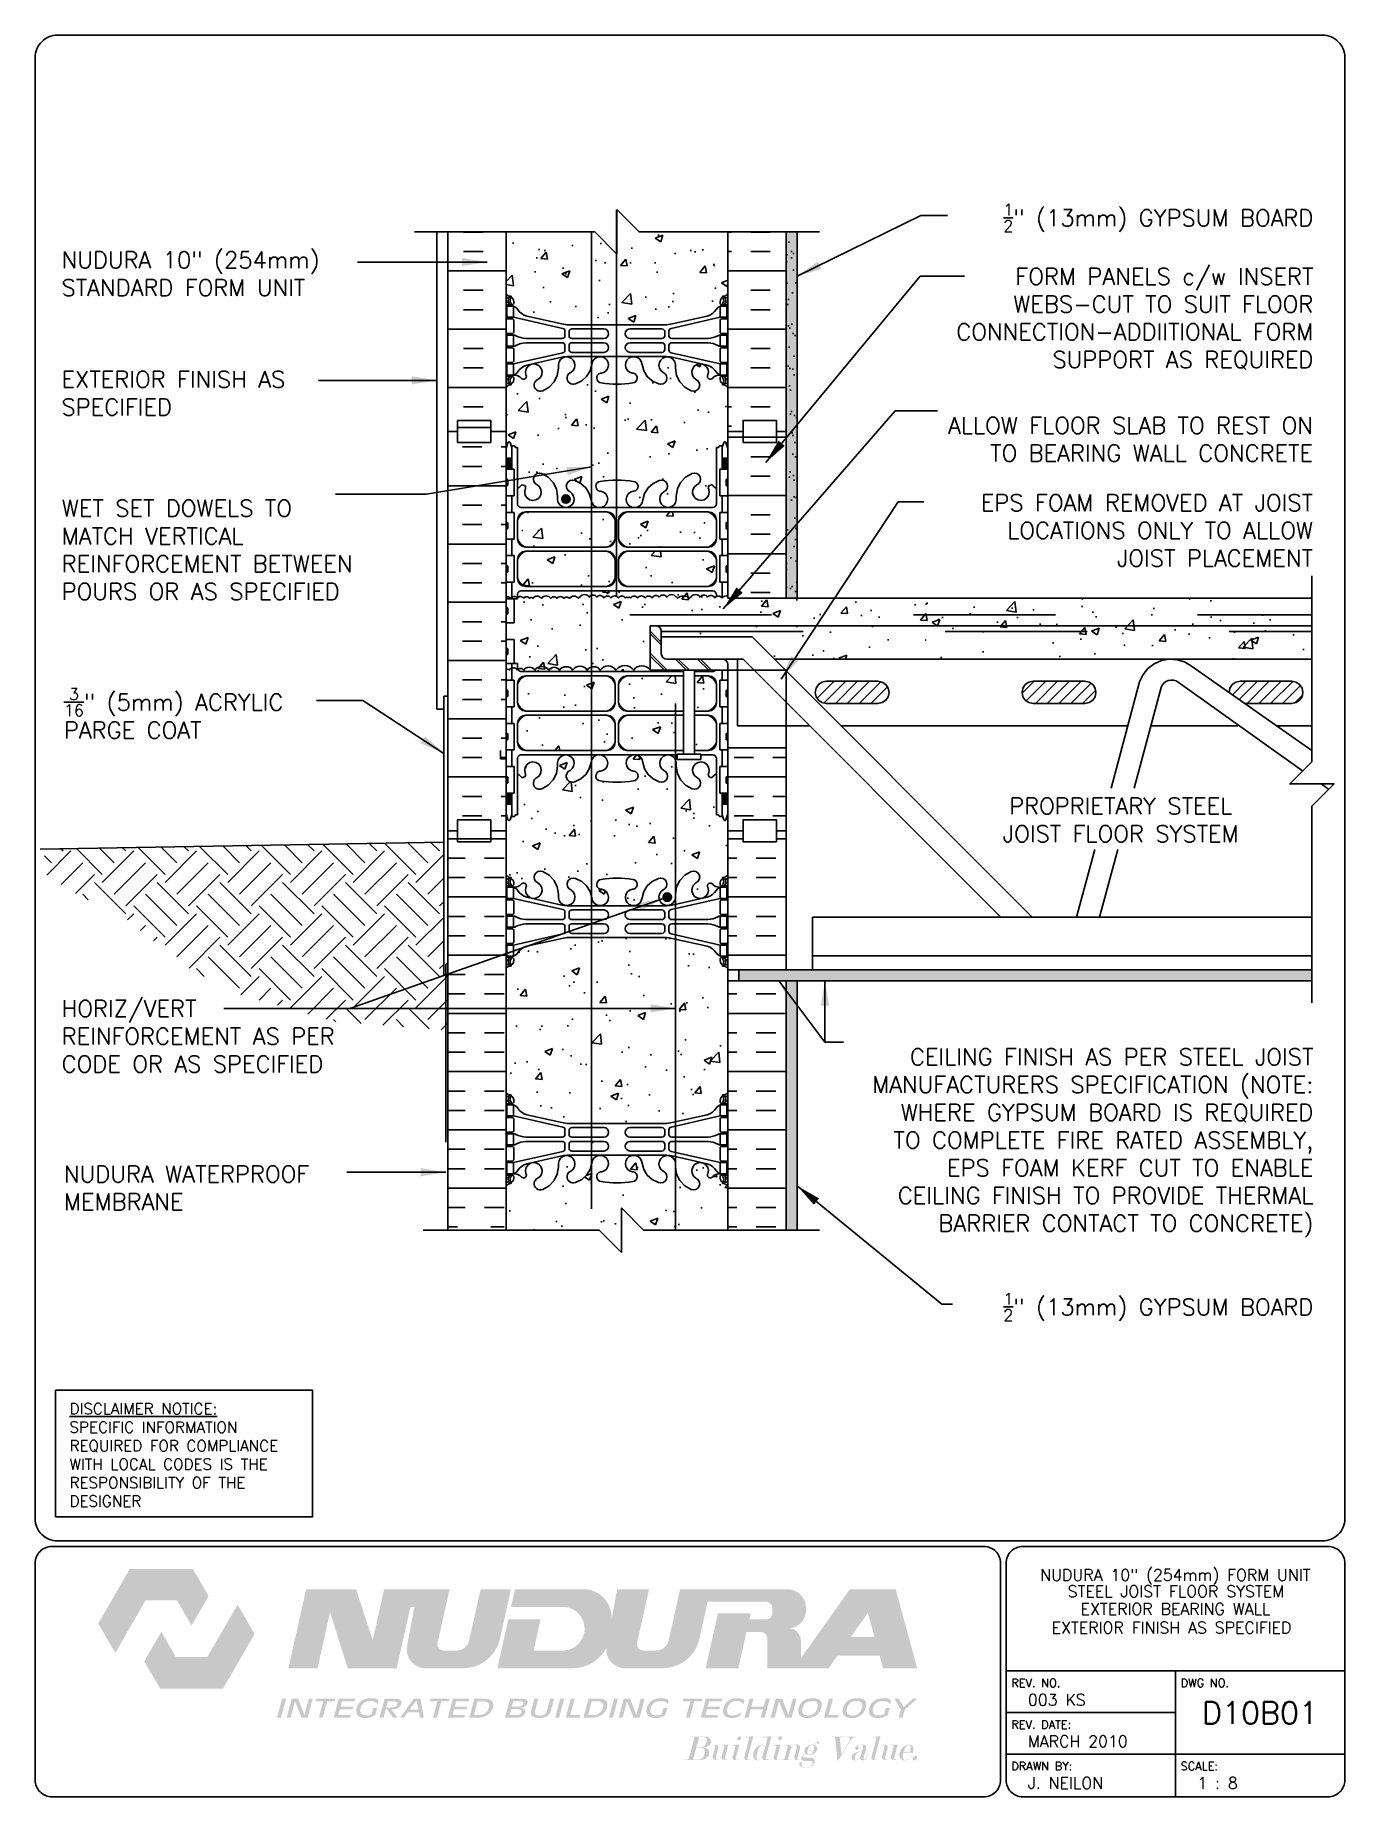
# Paper-space layout 'D10B01' of a CAD drawing. Header units: inches. Extents: x 0.42 to 7.8, y 0.49 to 10.41.
# The model-space entities are those that its viewports show. They can reach past a viewport. Long polylines and large blocks are cut down to what shows.
import ezdxf
from ezdxf.enums import TextEntityAlignment as Align

# ---------------------------------------------------------------- set-up
doc = ezdxf.new("R2010")
doc.units = ezdxf.units.IN
doc.header["$LTSCALE"] = 0.5
doc.header["$MEASUREMENT"] = 0
doc.linetypes.add('DASHED2', pattern=[0.375, 0.25, -0.125])
doc.linetypes.add('HIDDEN2', pattern=[0.1875, 0.125, -0.0625])
for name, color, linetype in [('HATCH', 12, 'Continuous'), ('Hidden2', 12, 'HIDDEN2'), ('line25', 2, 'Continuous'), ('LINE3', 3, 'Continuous'), ('LINE50', 5, 'Continuous'), ('LINE9', 9, 'Continuous'), ('LOGO', 7, 'Continuous'), ('TBK_LINE65', 3, 'Continuous'), ('TBK_TEXT', 4, 'Continuous'), ('TEXT', 4, 'Continuous'), ('Web_Edge', 9, 'Continuous')]:
    doc.layers.add(name, color=color, linetype=linetype)
doc.styles.add('DIM', font='romans.shx', dxfattribs={"width": 0.7})
doc.styles.add('ROMANS', font='romans.shx', dxfattribs={"height": 0.75})
doc.dimstyles.new('ext_12', dxfattribs={"dimscale": 12, "dimtxt": 0.09375, "dimasz": 0.09375, "dimexe": 0.09375, "dimexo": 0.0625, "dimgap": 0.0625, "dimtad": 1, "dimdec": 1, "dimzin": 3, "dimdsep": 46, "dimlunit": 4, "dimtxsty": 'DIM', "dimcen": 0.09, "dimdle": 0.09375, "dimclrt": 4, "dimadec": 0, "dimazin": 0, "dimtfac": 1, "dimtdec": 1, "dimtmove": 2, "dimatfit": 3, "dimfxl": 1, "dimfrac": 2, "dimtolj": 1, "dimtzin": 0, "dimarcsym": 0})

psp = doc.layouts.new('D10B01')

# ---------------------------------------------------------------- texts
at = {"layer": 'TBK_TEXT', "color": 7, "style": 'ROMANS'}
for s, p in [('REV. NO.', (5.9215, 1.107)), ('DWG NO.', (6.876, 1.107)), ('REV. DATE:', (5.9215, 0.8726)), ('DRAWN BY:', (5.9215, 0.6382)), ('SCALE:', (6.876, 0.6382))]:
    psp.add_text(s, height=0.04688, dxfattribs=at).set_placement(p)
at = {"layer": 'TEXT', "insert": (0.6134, 2.7065), "char_height": 0.0625, "width": 1.41371, "attachment_point": 1, "style": 'ROMANS'}
psp.add_mtext('{\\Fromans.shx|c1;\\LDISCLAIMER NOTICE:\\l\\PSPECIFIC INFORMATION REQUIRED FOR COMPLIANCE WITH LOCAL CODES IS THE RESPONSIBILITY OF THE DESIGNER}', dxfattribs=at)

msp = doc.modelspace()

# ---------------------------------------------------------------- texts
at = {"layer": 'TEXT', "char_height": 0.75, "style": 'ROMANS'}
for s, insert, width, attachment_point in [('\\A1;{\\H0.7x;\\S1/2;}" (13mm) GYPSUM BOARD', (296.203, 249.083), 19.5775, 6), ('\\A1;NUDURA 10" (254mm) STANDARD FORM UNIT', (239.753, 246.563), 16.57727, 4), ('\\A1;FORM PANELS c/w INSERT WEBS-CUT TO SUIT FLOOR CONNECTION-ADDIITIONAL FORM SUPPORT AS REQUIRED', (296.203, 244.534), 19.5775, 6), ('\\A1;EXTERIOR FINISH AS SPECIFIED', (239.753, 241.181), 14.62371, 4), ('ALLOW FLOOR SLAB TO REST ON TO BEARING WALL CONCRETE', (296.186, 239.103), 18.08617, 6), ('EPS FOAM REMOVED AT JOIST LOCATIONS ONLY TO ALLOW JOIST PLACEMENT', (296.186, 234.995), 18.08617, 6), ('\\A1;WET SET DOWELS TO MATCH VERTICAL REINFORCEMENT BETWEEN POURS OR AS SPECIFIED', (239.764, 234.118), 14.25833, 4), ('\\A1;{\\H0.7x;\\S3/16;}" (5mm) ACRYLIC PARGE COAT', (239.861, 226.748), 14.0636, 4), ('PROPRIETARY STEEL \\PJOIST FLOOR SYSTEM', (287.515, 222.949), 19.5775, 2), ('HORIZ/VERT REINFORCEMENT AS PER CODE OR AS SPECIFIED', (239.76, 212.193), 15.30561, 4), ('CEILING FINISH AS PER STEEL JOIST MANUFACTURERS SPECIFICATION (NOTE: WHERE GYPSUM BOARD IS REQUIRED TO COMPLETE FIRE RATED ASSEMBLY, EPS FOAM KERF CUT TO ENABLE CEILING FINISH TO PROVIDE THERMAL BARRIER CONTACT TO CONCRETE)', (296.203, 207.39), 21.62157, 6), ('\\A1;NUDURA WATERPROOF MEMBRANE', (239.861, 205.36), 14.3929, 4), ('\\A1;{\\H0.7x;\\S1/2;}" (13mm) GYPSUM BOARD', (296.203, 199.992), 19.5775, 6)]:
    msp.add_mtext(s, dxfattribs=dict(at, insert=insert, width=width, attachment_point=attachment_point))

# ---------------------------------------------------------------- blocks, each defined once
blk = doc.blocks.new('TITLEBLOCK-Tag')
at = {"style": 'ROMANS'}
for tag, height, p in [('TITLE_LINE_1', 0.065, (0.927, -0.1328)), ('TITLE_LINE_2', 0.065, (0.9294, -0.2258)), ('CENTRE-LINE-3', 0.065, (0.927, -0.3246)), ('TITLE_LINE_4', 0.065, (0.927, -0.4299)), ('TITLE_LINE_5', 0.065, (0.927, -0.526)), ('DWG', 0.125, (1.4043, -0.9102))]:
    blk.add_attdef(tag, text='', height=height, dxfattribs=at).set_placement(p, align=Align.MIDDLE_CENTER)
for tag, p in [('LATEST_REVISION', (0.0954, -0.8366)), ('REVISION_DATE', (0.0954, -1.071)), ('DRAWN_BY', (0.0954, -1.3053)), ('SCALE', (1.0499, -1.3053))]:
    blk.add_attdef(tag, text='', height=0.065, dxfattribs=at).set_placement(p, align=Align.MIDDLE_LEFT)

# ---------------------------------------------------------------- hatches: boundary and pattern name
at = {"layer": 'HATCH'}
h = msp.add_hatch(dxfattribs=at)
h.set_pattern_fill('AR-CONC', color=256, scale=0.5)
h.set_pattern_definition([(50, (0, 0), (3.5863, -0.31376), [0.375, -4.125]), (355, (0, 0), (-0.693757, 3.76096), [0.3, -3.3]), (100.4514, (0.299, -0.026), (2.892544, 3.4472), [0.3187, -3.50571]), (46.1842, (0, 1), (5.336207, -0.827596), [0.5625, -6.1875]), (96.6356, (0.4447, 0.931), (4.67331, 4.87059), [0.47805, -5.25857]), (351.1842, (0, 1), (4.67331, 4.87059), [0.45, -4.95]), (21, (0.5, 0.75), (2.984535, -2.013094), [0.375, -4.125]), (326, (0.5, 0.75), (1.216577, 3.62575), [0.3, -3.3]), (71.4514, (0.7487, 0.5822), (4.201112, 1.612656), [0.3187, -3.50571]), (37.5, (0, 0), (0.0607993, 1.6644693), [0, -3.26, 0, -3.35, 0, -3.3125]), (7.5, (0, 0), (1.315348, 1.9720586), [0, -1.91, 0, -3.185, 0, -1.2625]), (327.5, (-1.115, 0), (2.669112, -0.1127744), [0, -1.25, 0, -3.9, 0, -5.175]), (317.5, (-1.615, 0), (2.915931, 0.500525), [0, -1.625, 0, -2.59, 0, -3.675])])
h.paths.add_polyline_path([(269.798, 248.454), (265.798, 248.454), (264.798, 249.454), (264.798, 247.454), (263.798, 248.454), (259.798, 248.454), (259.798, 245.647, 0.08841), (259.944, 245.549), (260.034, 245.549), (260.034, 245.508, -0.249069), (260.144, 245.301), (260.144, 245.233, -0.414214), (260.081, 245.171), (260.034, 245.171), (260.034, 245.101), (260.139, 245.101, -0.155529), (260.314, 244.967, 0.180914), (260.732, 244.655), (262.313, 244.302, 0.054974), (262.64, 244.266), (264.798, 244.266), (266.956, 244.266, 0.054974), (267.283, 244.302), (268.863, 244.655, 0.180914), (269.281, 244.967, -0.155529), (269.457, 245.101), (269.562, 245.101), (269.562, 245.171), (269.514, 245.171, -0.414214), (269.452, 245.233), (269.452, 245.301, -0.249069), (269.562, 245.508), (269.562, 245.549), (269.652, 245.549, 0.088416), (269.798, 245.647)])
h.paths.add_polyline_path([(269.288, 238.726), (269.388, 238.726), (269.388, 238.756, -0.414214), (269.438, 238.806), (269.564, 238.806), (269.613, 238.956, -0.6), (269.713, 238.956), (269.798, 238.695), (269.798, 239.454), (269.798, 241.454, 0.088416), (269.652, 241.552), (269.562, 241.552), (269.562, 241.593, -0.249069), (269.452, 241.801), (269.452, 241.868, -0.414214), (269.514, 241.931), (269.562, 241.931), (269.562, 242.001), (269.457, 242.001, 0.231736), (269.099, 241.85, -0.8344), (268.888, 241.975), (268.899, 241.996, 2.155404), (268.361, 241.802, -1), (268.147, 241.291, -0.311223), (267.438, 242.307), (267.439, 242.472, 1.661382), (266.878, 242.119, -1), (266.664, 241.608, -0.30095), (265.928, 242.48, 1.661382), (265.367, 242.128, 0.055617), (265.546, 242.082, -0.843243), (265.512, 241.65, -0.047544), (264.798, 241.585, -0.047544), (264.084, 241.65, -0.843243), (264.05, 242.082, 0.055617), (264.229, 242.128, 1.661382), (263.668, 242.48, -0.30095), (262.932, 241.608, -1), (262.718, 242.119, 1.661382), (262.157, 242.472), (262.157, 242.307, -0.311223), (261.448, 241.291, -1), (261.235, 241.802, 2.155404), (260.696, 241.996), (260.708, 241.975, -0.834375), (260.496, 241.85, 0.23174), (260.139, 242.001), (260.034, 242.001), (260.034, 241.931), (260.081, 241.931, -0.414214), (260.144, 241.868), (260.144, 241.801, -0.249069), (260.034, 241.593), (260.034, 241.552), (259.944, 241.552, 0.08841), (259.798, 241.454), (259.798, 238.695), (259.883, 238.956, -0.6), (259.983, 238.956), (260.032, 238.806), (260.158, 238.806, -0.414214), (260.208, 238.756), (260.208, 238.726), (260.308, 238.726), (260.308, 236.888, 0.108933), (260.46, 237.002, -0.8344), (260.672, 236.876), (260.66, 236.855, 2.155404), (261.199, 237.049, -1), (261.412, 237.56, -0.311223), (262.121, 236.544), (262.121, 236.379, 1.661382), (262.682, 236.732, -1), (262.896, 237.243, -0.30095), (263.632, 236.371, 1.661382), (264.193, 236.724, 0.055617), (264.014, 236.769, -0.843243), (264.048, 237.201, -0.049932), (264.798, 237.266, -0.049932), (265.548, 237.201, -0.843243), (265.582, 236.769, 0.055617), (265.403, 236.724, 1.661382), (265.964, 236.371, -0.30095), (266.7, 237.243, -1), (266.914, 236.732, 1.661382), (267.475, 236.379), (267.474, 236.544, -0.311223), (268.183, 237.56, -1), (268.397, 237.049, 2.155404), (268.935, 236.855), (268.924, 236.876, -0.834375), (269.135, 237.002, 0.10894), (269.288, 236.888)])
h.paths.add_polyline_path([(264.722, 234.62), (264.722, 235.461, 0.225652), (264.347, 235.836), (260.683, 235.836, 0.225652), (260.308, 235.461), (260.308, 234.62, 0.225652), (260.683, 234.245), (264.347, 234.245, 0.225652)])
h.paths.add_polyline_path([(264.722, 233.68, 0.225652), (264.347, 234.055), (260.683, 234.055, 0.225652), (260.308, 233.68), (260.308, 232.839, 0.225652), (260.683, 232.464), (264.347, 232.464, 0.225652), (264.722, 232.839)])
h.paths.add_polyline_path([(269.288, 233.68, 0.225652), (268.913, 234.055), (265.249, 234.055, 0.225652), (264.874, 233.68), (264.874, 232.839, 0.225652), (265.249, 232.464), (268.913, 232.464, 0.225652), (269.288, 232.839)])
h.paths.add_polyline_path([(269.288, 235.461, 0.225652), (268.913, 235.836), (265.249, 235.836, 0.225652), (264.874, 235.461), (264.874, 234.62, 0.225652), (265.249, 234.245), (268.913, 234.245, 0.225652), (269.288, 234.62)])
h.paths.add_polyline_path([(296.132, 231.945), (269.798, 231.945), (269.798, 232.022, 0.373598), (269.528, 231.955, 0.520567), (269.212, 231.955, 0.520567), (268.888, 231.994, 0.520567), (268.549, 231.994, 0.520567), (268.13, 231.994, 0.520567), (268.067, 231.931, 0.314132), (267.798, 232.03, 0.314132), (267.529, 231.931, 0.520567), (267.465, 231.994, 0.520567), (267.047, 231.994, 0.520567), (266.707, 231.994, 0.520567), (266.383, 231.955, 0.520567), (266.068, 231.955, 0.520567), (265.72, 231.955, 0.520567), (265.428, 231.955, 0.542707), (265.296, 231.945, 0.542707), (265.165, 231.955, 0.520567), (264.873, 231.955, 0.520567), (264.525, 231.955, 0.520567), (264.209, 231.955, 0.520567), (263.885, 231.994, 0.520567), (263.546, 231.994, 0.520567), (263.127, 231.994, 0.520567), (263.064, 231.931, 0.520567), (262.653, 231.931, 0.520567), (262.409, 231.931, 0.520567), (262.085, 231.931, 0.520567), (261.816, 231.931, 0.520567), (261.39, 231.931, 0.520567), (261.003, 231.931, 0.520567), (260.861, 231.931, 0.520567), (260.6, 231.939, 0.465708), (260.308, 231.955), (260.308, 231.909), (260.163, 231.909), (260.163, 230.829), (259.798, 230.829), (259.798, 230.079), (260.163, 230.079), (260.163, 228.999), (260.308, 228.999), (260.308, 228.781, 0.076869), (260.337, 228.721, -0.472379), (260.596, 228.701, -0.520567), (261.096, 228.701, -0.520567), (261.727, 228.701, -0.520567), (262.213, 228.701, -0.520567), (262.8, 228.701, -0.520567), (263.46, 228.701, -0.520567), (264.041, 228.701, -0.520567), (264.752, 228.701, -0.520567), (265.553, 228.701, -0.515396), (266.298, 228.707), (266.298, 230.695), (266.548, 230.695), (296.132, 230.695)])
h.paths.add_polyline_path([(269.127, 232.276), (260.469, 232.276, 0.268156), (260.308, 232.128), (260.308, 231.955, -0.465708), (260.6, 231.939, -0.520567), (260.861, 231.931, -0.520567), (261.003, 231.931, -0.520567), (261.39, 231.931, -0.520567), (261.816, 231.931, -0.520567), (262.085, 231.931, -0.520567), (262.409, 231.931, -0.520567), (262.653, 231.931, -0.520567), (263.064, 231.931, -0.520567), (263.127, 231.994, -0.520567), (263.546, 231.994, -0.520567), (263.885, 231.994, -0.520567), (264.209, 231.955, -0.520567), (264.525, 231.955, -0.520567), (264.873, 231.955, -0.520567), (265.165, 231.955, -0.542707), (265.296, 231.945, -0.542707), (265.428, 231.955, -0.520567), (265.72, 231.955, -0.520567), (266.068, 231.955, -0.520567), (266.383, 231.955, -0.520567), (266.707, 231.994, -0.520567), (267.047, 231.994, -0.520567), (267.465, 231.994, -0.520567), (267.529, 231.931, -0.314132), (267.798, 232.03, -0.314132), (268.067, 231.931, -0.520567), (268.13, 231.994, -0.520567), (268.549, 231.994, -0.520567), (268.888, 231.994, -0.520567), (269.212, 231.955, -0.130594), (269.288, 232.019), (269.288, 232.128, 0.268138)])
h.paths.add_polyline_path([(296.132, 230.695), (266.548, 230.695, -0.414214), (266.798, 230.445), (296.132, 230.445)], flags=17)
h.paths.add_polyline_path([(296.132, 230.445), (266.798, 230.445), (266.798, 230.195), (270.899, 230.195), (271.899, 229.195), (296.132, 229.195)], flags=17)
h.paths.add_polyline_path([(263.46, 228.701, 0.520567), (262.8, 228.701, 0.520567), (262.213, 228.701, 0.520567), (261.727, 228.701, 0.520567), (261.096, 228.701, 0.520567), (260.596, 228.701, 0.472379), (260.337, 228.721, 0.187423), (260.469, 228.633), (267.798, 228.633), (267.798, 228.695), (266.298, 228.695), (266.298, 228.707, 0.515396), (265.553, 228.701, 0.520567), (264.752, 228.701, 0.520567), (264.041, 228.701, 0.520567)])
h.paths.add_polyline_path([(264.722, 228.07, 0.225652), (264.347, 228.445), (260.683, 228.445, 0.225652), (260.308, 228.07), (260.308, 227.229, 0.225652), (260.683, 226.854), (264.347, 226.854, 0.225652), (264.722, 227.229)])
h.paths.add_polyline_path([(267.798, 228.445), (265.249, 228.445, 0.225652), (264.874, 228.07), (264.874, 227.229, 0.225652), (265.249, 226.854), (267.798, 226.854)])
h.paths.add_polyline_path([(269.288, 228.07, 0.225652), (268.913, 228.445), (268.298, 228.445), (268.298, 226.854), (268.913, 226.854, 0.225652), (269.288, 227.229)])
h.paths.add_polyline_path([(269.288, 226.289, 0.225652), (268.913, 226.664), (268.298, 226.664), (268.298, 225.073), (268.913, 225.073, 0.225652), (269.288, 225.448)])
h.paths.add_polyline_path([(267.798, 226.664), (265.249, 226.664, 0.225652), (264.874, 226.289), (264.874, 225.448, 0.225652), (265.249, 225.073), (267.798, 225.073)])
h.paths.add_polyline_path([(264.722, 226.289, 0.225652), (264.347, 226.664), (260.683, 226.664, 0.225652), (260.308, 226.289), (260.308, 225.448, 0.225652), (260.683, 225.073), (264.347, 225.073, 0.225652), (264.722, 225.448)])
h.paths.add_polyline_path([(269.564, 222.103), (269.438, 222.103, -0.414214), (269.388, 222.153), (269.388, 222.183), (269.288, 222.183), (269.288, 224.02, 0.108935), (269.135, 223.907, -0.8344), (268.924, 224.033), (268.935, 224.054, 2.155404), (268.397, 223.86, -1), (268.183, 223.349, -0.311223), (267.474, 224.365), (267.475, 224.53, 1.661382), (266.914, 224.177, -1), (266.7, 223.666, -0.30095), (265.964, 224.538, 1.661382), (265.403, 224.185, 0.055617), (265.582, 224.14, -0.843243), (265.548, 223.707, -0.049932), (264.798, 223.643, -0.049932), (264.048, 223.707, -0.843243), (264.014, 224.14, 0.055617), (264.193, 224.185, 1.661382), (263.632, 224.538, -0.30095), (262.896, 223.666, -1), (262.682, 224.177, 1.661382), (262.121, 224.53), (262.121, 224.365, -0.311223), (261.412, 223.349, -1), (261.199, 223.86, 2.155404), (260.66, 224.054), (260.672, 224.033, -0.834375), (260.46, 223.907, 0.108938), (260.308, 224.02), (260.308, 222.183), (260.208, 222.183), (260.208, 222.153, -0.414214), (260.158, 222.103), (260.032, 222.103), (259.983, 221.953, -0.6), (259.883, 221.953), (259.798, 222.214), (259.798, 221.454), (259.798, 219.454, 0.08841), (259.944, 219.357), (260.034, 219.357), (260.034, 219.315, -0.249069), (260.144, 219.108), (260.144, 219.041, -0.414214), (260.081, 218.978), (260.034, 218.978), (260.034, 218.908), (260.139, 218.908, 0.231736), (260.496, 219.059, -0.8344), (260.708, 218.934), (260.696, 218.912, 2.155404), (261.235, 219.107, -1), (261.448, 219.618, -0.311223), (262.157, 218.602), (262.157, 218.437, 1.661382), (262.718, 218.79, -1), (262.932, 219.301, -0.30095), (263.668, 218.428, 1.661382), (264.229, 218.781, 0.055617), (264.05, 218.827, -0.843243), (264.084, 219.259, -0.047544), (264.798, 219.324, -0.047544), (265.512, 219.259, -0.843243), (265.546, 218.827, 0.055617), (265.367, 218.781, 1.661382), (265.928, 218.428, -0.30095), (266.664, 219.301, -1), (266.878, 218.79, 1.661382), (267.439, 218.437), (267.438, 218.602, -0.311223), (268.147, 219.618, -1), (268.361, 219.107, 2.155404), (268.899, 218.912), (268.888, 218.934, -0.834375), (269.099, 219.059, 0.23174), (269.457, 218.908), (269.562, 218.908), (269.562, 218.978), (269.514, 218.978, -0.414214), (269.452, 219.041), (269.452, 219.108, -0.249069), (269.562, 219.315), (269.562, 219.357), (269.652, 219.357, 0.088416), (269.798, 219.454), (269.798, 221.454), (269.798, 222.214), (269.713, 221.953, -0.6), (269.613, 221.953)])
h.paths.add_polyline_path([(269.798, 215.262, 0.088416), (269.652, 215.359), (269.562, 215.359), (269.562, 215.401, -0.249069), (269.452, 215.608), (269.452, 215.676, -0.414214), (269.514, 215.738), (269.562, 215.738), (269.562, 215.808), (269.457, 215.808, -0.155529), (269.281, 215.942, 0.180914), (268.863, 216.254), (267.283, 216.607, 0.054974), (266.956, 216.643), (264.798, 216.643), (262.64, 216.643, 0.054974), (262.313, 216.607), (260.732, 216.254, 0.180914), (260.314, 215.942, -0.155529), (260.139, 215.808), (260.034, 215.808), (260.034, 215.738), (260.081, 215.738, -0.414214), (260.144, 215.676), (260.144, 215.608, -0.249069), (260.034, 215.401), (260.034, 215.359), (259.944, 215.359, 0.08841), (259.798, 215.262), (259.798, 209.647, 0.08841), (259.944, 209.549), (260.034, 209.549), (260.034, 209.508, -0.249069), (260.144, 209.301), (260.144, 209.233, -0.414214), (260.081, 209.171), (260.034, 209.171), (260.034, 209.101), (260.139, 209.101, -0.155529), (260.314, 208.967, 0.180914), (260.732, 208.655), (262.313, 208.302, 0.054974), (262.64, 208.266), (264.798, 208.266), (266.956, 208.266, 0.054974), (267.283, 208.302), (268.863, 208.655, 0.180914), (269.281, 208.967, -0.155529), (269.457, 209.101), (269.562, 209.101), (269.562, 209.171), (269.514, 209.171, -0.414214), (269.452, 209.233), (269.452, 209.301, -0.249069), (269.562, 209.508), (269.562, 209.549), (269.652, 209.549, 0.088416), (269.798, 209.647)])
h.paths.add_polyline_path([(269.798, 205.454, 0.088416), (269.652, 205.552), (269.562, 205.552), (269.562, 205.593, -0.249069), (269.452, 205.801), (269.452, 205.868, -0.414214), (269.514, 205.931), (269.562, 205.931), (269.562, 206.001), (269.457, 206.001, 0.231736), (269.099, 205.85, -0.8344), (268.888, 205.975), (268.899, 205.996, 2.155404), (268.361, 205.802, -1), (268.147, 205.291, -0.311223), (267.438, 206.307), (267.439, 206.472, 1.661382), (266.878, 206.119, -1), (266.664, 205.608, -0.30095), (265.928, 206.48, 1.661382), (265.367, 206.128, 0.055617), (265.546, 206.082, -0.843243), (265.512, 205.65, -0.047544), (264.798, 205.585, -0.047544), (264.084, 205.65, -0.843243), (264.05, 206.082, 0.055617), (264.229, 206.128, 1.661382), (263.668, 206.48, -0.30095), (262.932, 205.608, -1), (262.718, 206.119, 1.661382), (262.157, 206.472), (262.157, 206.307, -0.311223), (261.448, 205.291, -1), (261.235, 205.802, 2.155404), (260.696, 205.996), (260.708, 205.975, -0.834375), (260.496, 205.85, 0.23174), (260.139, 206.001), (260.034, 206.001), (260.034, 205.931), (260.081, 205.931, -0.414214), (260.144, 205.868), (260.144, 205.801, -0.249069), (260.034, 205.593), (260.034, 205.552), (259.944, 205.552, 0.08841), (259.798, 205.454), (259.798, 203.454), (264.001, 203.454), (265.001, 202.454), (265.001, 204.454), (266.001, 203.454), (269.798, 203.454)])
h = msp.add_hatch(dxfattribs=at)
h.set_pattern_fill('AR-SAND', color=256, scale=0.25, style=0)
h.set_pattern_definition([(37.5, (272.8194, 238.3713), (-0.0157483, 0.481706), [0, -0.38, 0, -0.425, 0, -0.40625]), (7.5, (272.8194, 238.3713), (0.442444, 0.705537), [0, -0.205, 0, -0.3425, 0, -0.13125]), (327.5, (272.5119, 238.3713), (0.7785355, 0.0014148), [0, -0.125, 0, -0.45, 0, -0.5875]), (317.5, (272.5119, 238.3713), (0.751532, 0.219419), [0, -0.0625, 0, -0.295, 0, -0.3375])])
h.paths.add_polyline_path([(272.923, 248.454), (272.423, 248.454), (272.423, 239.454), (272.423, 231.945), (272.923, 231.945)])
h.paths.add_polyline_path([(272.923, 214.695), (272.423, 214.695), (272.423, 203.454), (272.923, 203.454)])
h.paths.add_polyline_path([(296.132, 214.695), (296.132, 215.195), (270.298, 215.195), (270.298, 214.695)])
h = msp.add_hatch(dxfattribs=at)
h.set_pattern_fill('AR-SAND', color=256, scale=0.5, style=0)
h.set_pattern_definition([(37.5, (153.31335, 34.2218), (-0.0314967, 0.963412), [0, -0.76, 0, -0.85, 0, -0.8125]), (7.5, (153.3134, 34.2218), (0.8848884, 1.411073), [0, -0.41, 0, -0.685, 0, -0.2625]), (327.5, (152.69835, 34.2218), (1.557071, 0.0028295), [0, -0.25, 0, -0.9, 0, -1.175]), (317.5, (152.6984, 34.2218), (1.503063, 0.438838), [0, -0.125, 0, -0.59, 0, -0.675])])
h.paths.add_polyline_path([(272.923, 234.242), (272.423, 233.995), (272.423, 231.945), (272.923, 231.945)])
h.paths.add_polyline_path([(272.923, 239.092), (272.423, 238.845), (272.423, 233.995), (272.923, 234.242)])
h.paths.add_polyline_path([(272.923, 240.756), (272.423, 240.756), (272.423, 239.454), (272.423, 238.845), (272.923, 239.092)])
h.paths.add_polyline_path([(272.923, 248.454), (272.423, 248.454), (272.423, 240.756), (272.923, 240.756)])
h = msp.add_hatch(dxfattribs=at)
h.set_pattern_fill('INSUL', color=256, scale=7, style=0)
h.set_pattern_definition([(0, (271.8266, 223.8802), (0, 2.625), []), (0, (271.8266, 224.7552), (0, 2.625), [0.875, -0.875]), (0, (271.8266, 225.6302), (0, 2.625), [0.875, -0.875])])
h.paths.add_polyline_path([(272.423, 225.195), (269.798, 225.195), (269.798, 221.454), (270.485, 221.454), (270.485, 221.954), (271.985, 221.954), (271.985, 221.454), (272.423, 221.454)])
h.paths.add_polyline_path([(257.173, 221.454), (257.61, 221.454), (257.61, 221.954), (259.11, 221.954), (259.11, 221.454), (259.798, 221.454), (259.798, 239.454), (259.11, 239.454), (259.11, 239.954), (257.61, 239.954), (257.61, 239.454), (257.173, 239.454)])
h = msp.add_hatch(dxfattribs=at)
h.set_pattern_fill('ANSI31', color=256, scale=3, style=0)
h.set_pattern_definition([(45, (284.4446, 227.44156), (-0.265165, 0.265165), [])])
h.paths.add_polyline_path([(285.898, 228.195), (283.566, 228.195, 1), (283.566, 227.195), (285.898, 227.195, 1)])
h.paths.add_polyline_path([(295.229, 228.195), (292.897, 228.195, 0.413962), (292.398, 227.695), (293.112, 227.195), (295.229, 227.195, 1)])
h.paths.add_polyline_path([(276.567, 228.195), (274.235, 228.195, 1), (274.235, 227.195), (276.567, 227.195, 1)])
h = msp.add_hatch(dxfattribs=at)
h.set_pattern_fill('INSUL', color=256, scale=7, style=0)
h.set_pattern_definition([(0, (271.0792, 218.4738), (0, 2.625), []), (0, (271.0792, 219.3488), (0, 2.625), [0.875, -0.875]), (0, (271.0792, 220.2238), (0, 2.625), [0.875, -0.875])])
h.paths.add_polyline_path([(272.423, 221.454), (271.985, 221.454), (271.985, 220.954), (270.485, 220.954), (270.485, 221.454), (269.798, 221.454), (269.798, 215.195), (272.423, 215.195)], flags=0)
h.paths.add_polyline_path([(272.423, 221.454), (271.985, 221.454), (271.985, 220.954), (270.485, 220.954), (270.485, 221.454), (269.798, 221.454), (269.798, 215.195), (272.423, 215.195)], flags=17)
h.paths.add_polyline_path([(272.423, 221.454), (271.985, 221.454), (271.985, 220.954), (270.485, 220.954), (270.485, 221.454), (269.798, 221.454), (269.798, 215.195), (272.423, 215.195)], flags=17)
h.paths.add_polyline_path([(272.423, 214.695), (269.798, 214.695), (269.798, 203.454), (272.423, 203.454)])
h.paths.add_polyline_path([(257.173, 203.454), (257.61, 203.454), (257.61, 203.954), (259.11, 203.954), (259.11, 203.454), (259.798, 203.454), (259.798, 221.454), (259.11, 221.454), (259.11, 221.954), (257.61, 221.954), (257.61, 221.454), (257.173, 221.454)])
h = msp.add_hatch(dxfattribs=at)
h.set_pattern_fill('EARTH', color=256, scale=8, angle=45, style=0)
h.set_pattern_definition([(45, (149.3134, 34.2218), (2e-16, 2.828427), [2, -2]), (45, (148.783, 34.7522), (2e-16, 2.828427), [2, -2]), (45, (148.2527, 35.2825), (2e-16, 2.828427), [2, -2]), (135, (148.2527, 35.636), (-2.828427, 4e-16), [2, -2]), (135, (148.783, 36.1664), (-2.828427, 4e-16), [2, -2]), (135, (149.3134, 36.6967), (-2.828427, 4e-16), [2, -2])])
h.paths.add_polyline_path([(256.985, 220.945), (238.989, 220.631), (238.989, 219.522), (240.422, 218.595), (242.47, 217.661), (245.186, 215.437), (247.545, 214.148), (252.042, 212.858), (257.173, 212.467), (257.173, 214.945), (256.985, 214.945)])
h = msp.add_hatch(dxfattribs=at)
h.set_pattern_fill('AR-CONC', color=256, scale=0.5, style=0)
h.set_pattern_definition([(50, (0, 0), (3.5863, -0.31376), [0.375, -4.125]), (355, (0, 0), (-0.693757, 3.76096), [0.3, -3.3]), (100.4514, (0.299, -0.026), (2.892547, 3.447198), [0.3187, -3.50571]), (46.1842, (0, 1), (5.336205, -0.827595), [0.5625, -6.1875]), (96.6356, (0.4447, 0.931), (4.67331, 4.87059), [0.47805, -5.258565]), (351.1842, (0, 1), (4.67331, 4.87059), [0.45, -4.95]), (21, (0.5, 0.75), (2.984535, -2.013094), [0.375, -4.125]), (326, (0.5, 0.75), (1.216577, 3.62575), [0.3, -3.3]), (71.4514, (0.7487, 0.5822), (4.201113, 1.612652), [0.3187, -3.50571]), (37.5, (0, 0), (0.0607993, 1.6644693), [0, -3.26, 0, -3.35, 0, -3.3125]), (7.5, (0, 0), (1.315348, 1.972059), [0, -1.91, 0, -3.185, 0, -1.2625]), (327.5, (-1.115, 0), (2.669112, -0.1127744), [0, -1.25, 0, -3.9, 0, -5.175]), (317.5, (-1.615, 0), (2.915931, 0.500525), [0, -1.625, 0, -2.59, 0, -3.675])])
h.paths.add_polyline_path([(264.206, 207.456), (263.654, 207.456), (263.654, 207.022), (264.206, 207.022, 1)])
at = {"layer": 'LINE3'}
for points in [[(262.307, 236.407, 1), (262.682, 236.407, 1)], [(266.877, 218.465, 1), (267.252, 218.465, 1)]]:
    msp.add_hatch(color=256, dxfattribs=at).paths.add_polyline_path(points)

# ---------------------------------------------------------------- linework, layer by layer
at = {"layer": 'HATCH'}
for p, q in [((257.886, 248.445), (258.761, 248.445)), ((269.959, 248.445), (269.798, 248.445)), ((271.709, 248.445), (270.834, 248.445)), ((257.886, 247.57), (258.761, 247.57)), ((269.959, 247.57), (269.798, 247.57)), ((271.709, 247.57), (270.834, 247.57)), ((257.173, 246.695), (259.798, 246.695)), ((272.423, 246.695), (269.798, 246.695)), ((257.886, 245.82), (258.761, 245.82)), ((271.709, 245.82), (270.834, 245.82)), ((257.886, 244.945), (258.761, 244.945)), ((271.709, 244.945), (270.834, 244.945)), ((257.173, 244.07), (259.798, 244.07)), ((272.423, 244.07), (269.798, 244.07)), ((257.886, 243.195), (258.761, 243.195)), ((271.709, 243.195), (270.834, 243.195)), ((257.886, 242.32), (258.761, 242.32)), ((271.709, 242.32), (270.834, 242.32)), ((257.173, 241.445), (259.798, 241.445)), ((272.423, 241.445), (269.798, 241.445)), ((257.886, 240.57), (258.761, 240.57)), ((269.959, 240.57), (269.798, 240.57)), ((271.709, 240.57), (270.834, 240.57)), ((269.959, 239.695), (269.798, 239.695)), ((272.423, 239.195), (269.798, 239.195)), ((271.709, 238.32), (270.834, 238.32)), ((271.709, 237.445), (270.834, 237.445)), ((272.423, 236.57), (269.798, 236.57)), ((271.709, 235.695), (270.834, 235.695)), ((271.709, 234.82), (270.834, 234.82)), ((272.423, 233.945), (269.798, 233.945)), ((271.709, 233.07), (270.834, 233.07)), ((271.709, 232.195), (270.834, 232.195)), ((266.298, 230.459), (266.798, 229.959)), ((266.298, 230.334), (266.798, 229.834)), ((266.298, 229.459), (267.062, 228.695)), ((266.298, 229.334), (266.937, 228.695)), ((267.437, 229.195), (267.937, 228.695)), ((267.562, 229.195), (268.062, 228.695)), ((268.437, 229.195), (268.937, 228.695)), ((268.562, 229.195), (269.062, 228.695))]:
    msp.add_line(p, q, dxfattribs=at)
for points in [[(260.299, 231.945, 0.486686), (259.998, 231.939, 0.366343), (259.798, 231.986, 0.366343)], [(260.299, 231.945, -0.486686), (260.6, 231.939, -0.520567), (260.861, 231.931, -0.520567), (261.003, 231.931, -0.520567), (261.39, 231.931, -0.520567), (261.816, 231.931, -0.520567), (262.085, 231.931, -0.520567), (262.409, 231.931, -0.520567), (262.653, 231.931, -0.520567), (263.064, 231.931, -0.520567), (263.127, 231.994, -0.520567), (263.546, 231.994, -0.520567), (263.885, 231.994, -0.520567), (264.209, 231.955, -0.520567), (264.525, 231.955, -0.520567), (264.873, 231.955, -0.520567), (265.165, 231.955, -0.542707), (265.296, 231.945)], [(267.798, 232.03, 0.314132), (267.529, 231.931, 0.520567), (267.465, 231.994, 0.520567), (267.047, 231.994, 0.520567), (266.707, 231.994, 0.520567), (266.383, 231.955, 0.520567), (266.068, 231.955, 0.520567), (265.72, 231.955, 0.520567), (265.428, 231.955, 0.542707), (265.296, 231.945)], [(267.798, 232.03, -0.314132), (268.067, 231.931, -0.520567), (268.13, 231.994, -0.520567), (268.549, 231.994, -0.520567), (268.888, 231.994, -0.520567), (269.212, 231.955, -0.520567), (269.528, 231.955, -0.373598), (269.798, 232.022, -0.373598)], [(266.298, 228.707, 0.515396), (265.553, 228.701, 0.520567), (264.752, 228.701, 0.520567), (264.041, 228.701, 0.520567), (263.46, 228.701, 0.520567), (262.8, 228.701, 0.520567), (262.213, 228.701, 0.520567), (261.727, 228.701, 0.520567), (261.096, 228.701, 0.520567), (260.596, 228.701, 0.520567), (260.321, 228.701, 0.520567), (259.932, 228.701, 0.45971), (259.798, 228.714)]]:
    msp.add_lwpolyline(points, format="xyb", dxfattribs=at)
at = {"layer": 'Hidden2', "linetype": 'HIDDEN2'}
for p, q in [((265.373, 231.195), (296.132, 231.195)), ((266.798, 230.445), (296.132, 230.445))]:
    msp.add_line(p, q, dxfattribs=at)
at = {"layer": 'Hidden2'}
for p, q in [((269.798, 225.195), (269.798, 228.695)), ((269.798, 228.695), (272.423, 228.695)), ((272.423, 228.695), (272.423, 225.195))]:
    msp.add_line(p, q, dxfattribs=at)
at = {"layer": 'line25'}
for p, q in [((259.798, 248.454), (259.798, 221.454)), ((269.798, 239.454), (269.798, 248.454)), ((269.798, 231.945), (269.798, 239.454)), ((259.798, 237.759), (260.163, 237.759)), ((260.163, 236.559), (260.163, 237.759)), ((269.798, 237.759), (269.433, 237.759)), ((269.433, 236.559), (269.433, 237.759)), ((259.798, 236.559), (260.163, 236.559)), ((269.798, 236.559), (269.433, 236.559)), ((259.798, 235.809), (260.163, 235.809)), ((260.163, 234.609), (260.163, 235.809)), ((269.798, 235.809), (269.433, 235.809)), ((269.433, 234.609), (269.433, 235.809)), ((259.798, 234.609), (260.163, 234.609)), ((269.798, 234.609), (269.433, 234.609)), ((259.798, 233.859), (260.163, 233.859)), ((260.163, 232.659), (260.163, 233.859)), ((269.798, 233.859), (269.433, 233.859)), ((269.433, 232.659), (269.433, 233.859)), ((259.798, 232.659), (260.163, 232.659)), ((269.798, 232.659), (269.433, 232.659)), ((259.798, 231.909), (260.163, 231.909)), ((260.163, 231.909), (260.163, 230.829)), ((259.798, 230.829), (260.163, 230.829)), ((266.298, 230.695), (266.298, 228.695)), ((266.298, 230.695), (266.548, 230.695)), ((266.798, 230.445), (266.798, 229.445)), ((259.798, 230.079), (260.163, 230.079)), ((260.163, 228.999), (260.163, 230.079)), ((259.798, 228.999), (260.163, 228.999)), ((266.298, 228.695), (269.798, 228.695)), ((267.048, 229.195), (269.548, 229.195)), ((267.798, 224.903), (267.798, 228.695)), ((268.298, 224.903), (268.298, 228.695)), ((269.193, 228.695), (269.798, 228.695)), ((269.798, 228.695), (269.798, 228.945)), ((259.798, 228.249), (260.163, 228.249)), ((260.163, 228.249), (260.163, 227.049)), ((269.798, 228.249), (269.433, 228.249)), ((269.433, 228.249), (269.433, 227.049)), ((259.798, 227.049), (260.163, 227.049)), ((259.798, 226.299), (260.163, 226.299)), ((260.163, 226.299), (260.163, 225.099)), ((269.798, 227.049), (269.433, 227.049)), ((269.798, 226.299), (269.433, 226.299)), ((269.433, 226.299), (269.433, 225.099)), ((259.548, 224.704), (259.548, 225.079)), ((259.798, 225.099), (260.163, 225.099)), ((269.798, 225.099), (269.433, 225.099)), ((269.798, 221.454), (269.798, 225.195)), ((272.423, 225.195), (269.798, 225.195)), ((259.798, 224.704), (259.548, 224.704)), ((259.798, 224.349), (260.163, 224.349)), ((260.163, 224.349), (260.163, 223.149)), ((269.798, 224.349), (269.433, 224.349)), ((269.433, 224.349), (269.433, 223.149)), ((259.798, 223.149), (260.163, 223.149)), ((269.798, 223.149), (269.433, 223.149)), ((259.798, 221.454), (259.798, 203.454)), ((269.798, 203.454), (269.798, 221.454))]:
    msp.add_line(p, q, dxfattribs=at)
for points in [[(268.048, 224.903), (267.519, 224.903), (267.519, 224.676), (268.048, 224.676)], [(268.048, 224.903), (268.576, 224.903), (268.576, 224.676), (268.317, 224.676)], [(268.317, 224.676), (268.048, 224.676)]]:
    msp.add_lwpolyline(points, dxfattribs=at)
for centre, start, end in [((266.548, 230.445), 0, 90), ((267.048, 229.445), 180, 270), ((269.548, 228.945), 0, 90)]:
    msp.add_arc(centre, 0.25, start, end, dxfattribs=at)
at = {"layer": 'LINE3'}
for p, q in [((264.781, 249.443), (264.781, 232.029)), ((263.654, 248.454), (263.654, 204.41)), ((267.438, 227.195), (267.438, 203.454))]:
    msp.add_line(p, q, dxfattribs=at)
for centre in [(262.495, 236.407), (267.065, 218.465)]:
    msp.add_circle(centre, 0.188, dxfattribs=at)
at = {"layer": 'LINE50'}
for p, q in [((257.173, 239.454), (257.173, 248.454)), ((272.423, 239.454), (272.423, 248.454)), ((257.173, 221.454), (257.173, 239.454)), ((272.423, 231.945), (272.423, 239.454)), ((272.423, 221.454), (272.423, 225.195)), ((238.79, 220.627), (256.985, 220.945)), ((257.173, 203.454), (257.173, 221.454)), ((272.423, 215.195), (272.423, 221.454)), ((272.423, 203.454), (272.423, 214.695))]:
    msp.add_line(p, q, dxfattribs=at)
for points in [[(257.173, 239.454), (257.61, 239.454), (257.61, 239.954), (259.11, 239.954), (259.11, 239.454), (259.798, 239.454)], [(259.798, 239.454), (259.11, 239.454), (259.11, 239.954), (257.61, 239.954), (257.61, 239.454), (257.173, 239.454)], [(272.423, 239.454), (271.985, 239.454), (271.985, 239.954), (270.485, 239.954), (270.485, 239.454), (269.798, 239.454)], [(269.798, 239.454), (270.485, 239.454), (270.485, 239.954), (271.985, 239.954), (271.985, 239.454), (272.423, 239.454)], [(257.173, 221.454), (257.61, 221.454), (257.61, 221.954), (259.11, 221.954), (259.11, 221.454), (259.798, 221.454)], [(259.798, 221.454), (259.11, 221.454), (259.11, 221.954), (257.61, 221.954), (257.61, 221.454), (257.173, 221.454)], [(272.423, 221.454), (271.985, 221.454), (271.985, 221.954), (270.485, 221.954), (270.485, 221.454), (269.798, 221.454)], [(269.798, 221.454), (270.485, 221.454), (270.485, 221.954), (271.985, 221.954), (271.985, 221.454), (272.423, 221.454)]]:
    msp.add_lwpolyline(points, dxfattribs=at)
at = {"layer": 'LINE9'}
for p, q in [((264.798, 247.454), (264.798, 249.454)), ((264.798, 249.454), (265.798, 248.454)), ((255.666, 248.454), (263.798, 248.454)), ((256.673, 226.945), (256.673, 248.454)), ((263.798, 248.454), (264.798, 247.454)), ((273.93, 248.454), (265.798, 248.454)), ((272.923, 231.945), (272.923, 248.454)), ((259.798, 237.049), (259.798, 237.269)), ((259.798, 237.214), (259.798, 237.214)), ((259.798, 237.104), (259.798, 237.104)), ((259.838, 237.309), (259.838, 237.309)), ((259.838, 237.009), (259.838, 237.009)), ((259.878, 237.049), (259.878, 237.269)), ((269.718, 237.049), (269.718, 237.269)), ((269.758, 237.309), (269.758, 237.309)), ((269.758, 237.009), (269.758, 237.009)), ((269.798, 237.049), (269.798, 237.269)), ((269.798, 237.214), (269.798, 237.214)), ((269.798, 237.104), (269.798, 237.104)), ((259.798, 235.099), (259.798, 235.319)), ((259.798, 235.264), (259.798, 235.264)), ((259.798, 235.154), (259.798, 235.154)), ((259.838, 235.359), (259.838, 235.359)), ((259.838, 235.059), (259.838, 235.059)), ((259.878, 235.099), (259.878, 235.319)), ((269.718, 235.099), (269.718, 235.319)), ((269.758, 235.359), (269.758, 235.359)), ((269.758, 235.059), (269.758, 235.059)), ((269.798, 235.099), (269.798, 235.319)), ((269.798, 235.264), (269.798, 235.264)), ((269.798, 235.154), (269.798, 235.154)), ((259.798, 233.149), (259.798, 233.369)), ((259.798, 233.314), (259.798, 233.314)), ((259.798, 233.204), (259.798, 233.204)), ((259.838, 233.409), (259.838, 233.409)), ((259.838, 233.109), (259.838, 233.109)), ((259.878, 233.149), (259.878, 233.369)), ((269.718, 233.149), (269.718, 233.369)), ((269.758, 233.409), (269.758, 233.409)), ((269.758, 233.109), (269.758, 233.109)), ((269.798, 233.149), (269.798, 233.369)), ((269.798, 233.314), (269.798, 233.314)), ((269.798, 233.204), (269.798, 233.204)), ((269.798, 231.945), (296.132, 231.945)), ((259.798, 231.479), (259.798, 231.259)), ((259.798, 231.424), (259.798, 231.424)), ((259.798, 231.314), (259.798, 231.314)), ((259.838, 231.519), (259.838, 231.519)), ((259.838, 231.219), (259.838, 231.219)), ((259.878, 231.479), (259.878, 231.259)), ((266.548, 230.695), (296.132, 230.695)), ((259.798, 229.429), (259.798, 229.649)), ((259.798, 229.594), (259.798, 229.594)), ((259.798, 229.484), (259.798, 229.484)), ((259.838, 229.689), (259.838, 229.689)), ((259.878, 229.429), (259.878, 229.649)), ((270.899, 230.195), (266.798, 230.195)), ((270.899, 230.195), (283.524, 217.57)), ((259.838, 229.389), (259.838, 229.389)), ((269.548, 229.195), (270.485, 229.195)), ((270.235, 229.195), (270.235, 226.195)), ((270.485, 229.195), (282.11, 217.57)), ((271.899, 229.195), (296.132, 229.195)), ((288.639, 229.195), (290.139, 229.195)), ((290.704, 228.881), (296.132, 225.081)), ((276.567, 228.195), (274.235, 228.195)), ((285.898, 228.195), (283.566, 228.195)), ((287.082, 223.383), (288.365, 228.172)), ((288.117, 223.383), (289.331, 227.913)), ((290.111, 228.149), (295.714, 224.152)), ((295.229, 228.195), (292.897, 228.195)), ((256.985, 227.52), (257.173, 227.52)), ((259.798, 227.759), (259.798, 227.539)), ((259.798, 227.704), (259.798, 227.704)), ((259.798, 227.594), (259.798, 227.594)), ((259.838, 227.799), (259.838, 227.799)), ((259.838, 227.499), (259.838, 227.499)), ((259.878, 227.759), (259.878, 227.539)), ((269.718, 227.759), (269.718, 227.539)), ((269.758, 227.799), (269.758, 227.799)), ((269.758, 227.499), (269.758, 227.499)), ((269.798, 227.759), (269.798, 227.539)), ((269.798, 227.704), (269.798, 227.704)), ((269.798, 227.594), (269.798, 227.594)), ((274.235, 227.195), (276.567, 227.195)), ((283.566, 227.195), (285.898, 227.195)), ((293.112, 227.195), (295.229, 227.195)), ((256.673, 226.945), (256.985, 226.945)), ((259.798, 225.809), (259.798, 225.589)), ((259.798, 225.754), (259.798, 225.754)), ((259.798, 225.644), (259.798, 225.644)), ((259.838, 225.549), (259.838, 225.549)), ((259.878, 225.809), (259.878, 225.589)), ((269.718, 225.809), (269.718, 225.589)), ((269.758, 225.549), (269.758, 225.549)), ((269.798, 225.809), (269.798, 225.589)), ((269.798, 225.754), (269.798, 225.754)), ((269.798, 225.644), (269.798, 225.644)), ((270.235, 226.195), (273.485, 226.195)), ((274.899, 226.195), (287.836, 226.195)), ((288.871, 226.195), (292.797, 226.195)), ((294.541, 226.195), (296.132, 226.195)), ((259.798, 223.859), (259.798, 223.639)), ((259.798, 223.804), (259.798, 223.804)), ((259.798, 223.694), (259.798, 223.694)), ((259.838, 223.899), (259.838, 223.899)), ((259.838, 223.599), (259.838, 223.599)), ((259.878, 223.859), (259.878, 223.639)), ((269.718, 223.859), (269.718, 223.639)), ((269.758, 223.899), (269.758, 223.899)), ((269.758, 223.599), (269.758, 223.599)), ((269.798, 223.859), (269.798, 223.639)), ((269.798, 223.804), (269.798, 223.804)), ((269.798, 223.694), (269.798, 223.694)), ((296.546, 223.57), (296.89, 223.329)), ((285.524, 217.57), (286.342, 220.619)), ((286.56, 217.57), (287.377, 220.619)), ((273.61, 217.57), (296.132, 217.57)), ((273.61, 215.195), (273.61, 217.57)), ((273.61, 215.195), (269.798, 215.195)), ((270.298, 215.195), (270.298, 214.695)), ((273.61, 215.82), (296.132, 215.82)), ((273.61, 215.195), (296.132, 215.195)), ((256.985, 214.945), (257.173, 214.945)), ((269.798, 214.695), (296.132, 214.695)), ((272.923, 203.454), (272.923, 214.695)), ((265.001, 202.454), (265.001, 204.454)), ((265.001, 204.454), (266.001, 203.454)), ((256.067, 203.454), (264.001, 203.454)), ((264.001, 203.454), (265.001, 202.454)), ((273.935, 203.454), (266.001, 203.454))]:
    msp.add_line(p, q, dxfattribs=at)
at = {"layer": 'LINE9', "color": 9}
msp.add_line((256.985, 214.945), (256.985, 227.52), dxfattribs=at)
at = {"layer": 'LINE9', "linetype": 'DASHED2'}
for q in [(257.173, 215.521), (257.079, 203.454)]:
    msp.add_line((257.079, 215.427), q, dxfattribs=at)
at = {"layer": 'LINE9', "linetype": 'DASHED2', "ltscale": 0.15}
for points in [[(259.11, 239.454), (259.11, 239.454), (259.11, 238.954), (257.61, 238.954), (257.61, 239.454), (257.61, 239.454)], [(271.985, 239.454), (271.985, 239.454), (271.985, 238.954), (270.485, 238.954), (270.485, 239.454), (270.485, 239.454)], [(259.11, 221.454), (259.11, 221.454), (259.11, 220.954), (257.61, 220.954), (257.61, 221.454), (257.61, 221.454)], [(271.985, 221.454), (271.985, 221.454), (271.985, 220.954), (270.485, 220.954), (270.485, 221.454), (270.485, 221.454)]]:
    msp.add_lwpolyline(points, dxfattribs=at)
at = {"layer": 'LINE9'}
msp.add_lwpolyline([(296.132, 232.945), (296.132, 224.57), (295.132, 223.57), (297.132, 223.57), (296.132, 222.57), (296.132, 213.695)], dxfattribs=at)
for centre, radius, start, end in [((259.838, 237.269), 0.04, 90, 180), ((259.838, 237.049), 0.04, 180, 270), ((259.838, 237.269), 0.04, 360, 90), ((259.838, 237.049), 0.04, 270, 0), ((269.758, 237.269), 0.04, 90, 180), ((269.758, 237.049), 0.04, 180, 270), ((269.758, 237.269), 0.04, 0, 90), ((269.758, 237.049), 0.04, 270, 0), ((259.838, 235.319), 0.04, 90, 180), ((259.838, 235.099), 0.04, 180, 270), ((259.838, 235.319), 0.04, 360, 90), ((259.838, 235.099), 0.04, 270, 0), ((269.758, 235.319), 0.04, 90, 180), ((269.758, 235.099), 0.04, 180, 270), ((269.758, 235.319), 0.04, 0, 90), ((269.758, 235.099), 0.04, 270, 0), ((259.838, 233.369), 0.04, 90, 180), ((259.838, 233.149), 0.04, 180, 270), ((259.838, 233.369), 0.04, 360, 90), ((259.838, 233.149), 0.04, 270, 0), ((269.758, 233.369), 0.04, 90, 180), ((269.758, 233.149), 0.04, 180, 270), ((269.758, 233.369), 0.04, 0, 90), ((269.758, 233.149), 0.04, 270, 0), ((259.838, 231.479), 0.04, 90, 180), ((259.838, 231.259), 0.04, 180, 270), ((259.838, 231.479), 0.04, 0, 90), ((259.838, 231.259), 0.04, 270, 0), ((259.838, 229.649), 0.04, 90, 180), ((259.838, 229.649), 0.04, 360, 90), ((259.838, 229.429), 0.04, 180, 270), ((259.838, 229.429), 0.04, 270, 0), ((289.787, 227.694), 1.5, 52.32191, 161.43483), ((274.235, 227.695), 0.5, 90, 270), ((276.567, 227.695), 0.5, 270, 90), ((283.566, 227.695), 0.5, 90, 270), ((285.898, 227.695), 0.5, 270, 90), ((289.805, 227.754), 0.5, 52.32191, 161.43483), ((292.897, 227.695), 0.5, 90, 179.95076), ((295.229, 227.695), 0.5, 270, 90), ((259.838, 227.759), 0.04, 90, 180), ((259.838, 227.539), 0.04, 180, 270), ((259.838, 227.759), 0.04, 0, 90), ((259.838, 227.539), 0.04, 270, 0), ((269.758, 227.759), 0.04, 90, 180), ((269.758, 227.539), 0.04, 180, 270), ((269.758, 227.759), 0.04, 360, 90), ((269.758, 227.539), 0.04, 270, 0), ((259.838, 225.809), 0.04, 90, 180), ((259.838, 225.589), 0.04, 180, 270), ((259.838, 225.809), 0.04, 0, 90), ((259.838, 225.589), 0.04, 270, 0), ((269.758, 225.809), 0.04, 90, 180), ((269.758, 225.589), 0.04, 180, 270), ((269.758, 225.809), 0.04, 360, 90), ((269.758, 225.589), 0.04, 270, 0), ((259.838, 223.859), 0.04, 90, 180), ((259.838, 223.639), 0.04, 180, 270), ((259.838, 223.859), 0.04, 0, 90), ((259.838, 223.639), 0.04, 270, 0), ((269.758, 223.859), 0.04, 90, 180), ((269.758, 223.639), 0.04, 180, 270), ((269.758, 223.859), 0.04, 360, 90), ((269.758, 223.639), 0.04, 270, 0)]:
    msp.add_arc(centre, radius, start, end, dxfattribs=at)
at = {"layer": 'Web_Edge'}
for p, q in [((259.944, 245.549), (260.034, 245.549)), ((260.034, 245.549), (260.034, 245.508)), ((269.652, 245.549), (269.562, 245.549)), ((269.562, 245.549), (269.562, 245.508)), ((259.798, 245.271), (259.876, 245.271)), ((259.798, 245.171), (260.081, 245.171)), ((259.944, 245.171), (259.944, 245.101)), ((259.944, 244.601), (259.944, 244.531)), ((260.034, 245.171), (260.034, 245.101)), ((260.034, 244.601), (260.034, 244.531)), ((262.356, 244.104), (260.139, 244.601)), ((260.144, 245.301), (260.144, 245.233)), ((262.313, 244.302), (260.732, 244.655)), ((267.239, 244.104), (269.457, 244.601)), ((267.283, 244.302), (268.863, 244.655)), ((269.452, 245.301), (269.452, 245.233)), ((269.798, 245.171), (269.514, 245.171)), ((269.562, 245.171), (269.562, 245.101)), ((269.562, 244.601), (269.562, 244.531)), ((269.652, 245.171), (269.652, 245.101)), ((269.652, 244.601), (269.652, 244.531)), ((269.798, 245.271), (269.72, 245.271)), ((259.798, 244.531), (260.081, 244.531)), ((259.798, 243.871), (260.081, 243.871)), ((259.944, 243.871), (259.944, 243.801)), ((260.034, 243.871), (260.034, 243.801)), ((260.144, 244.468), (260.144, 243.933)), ((262.454, 243.77), (262.454, 243.982)), ((262.64, 244.266), (264.798, 244.266)), ((262.641, 243.771), (262.641, 243.955)), ((262.766, 244.08), (264.206, 244.08)), ((266.956, 244.266), (264.798, 244.266)), ((266.829, 244.08), (265.39, 244.08)), ((266.954, 243.771), (266.954, 243.955)), ((267.142, 243.77), (267.142, 243.982)), ((269.452, 244.468), (269.452, 243.933)), ((269.798, 244.531), (269.514, 244.531)), ((269.798, 243.871), (269.514, 243.871)), ((269.562, 243.871), (269.562, 243.801)), ((269.652, 243.871), (269.652, 243.801)), ((259.798, 243.231), (260.081, 243.231)), ((259.944, 243.231), (259.944, 243.301)), ((260.034, 243.231), (260.034, 243.301)), ((262.356, 242.997), (260.139, 242.501)), ((260.144, 242.633), (260.144, 243.168)), ((262.329, 243.645), (260.691, 243.645)), ((262.329, 243.456), (260.691, 243.456)), ((262.454, 243.331), (262.454, 243.119)), ((262.641, 243.331), (262.641, 243.147)), ((262.766, 243.646), (264.206, 243.646)), ((262.766, 243.456), (264.206, 243.456)), ((262.766, 243.022), (264.206, 243.022)), ((266.829, 243.646), (265.39, 243.646)), ((266.829, 243.456), (265.39, 243.456)), ((266.829, 243.022), (265.39, 243.022)), ((266.954, 243.331), (266.954, 243.147)), ((267.142, 243.331), (267.142, 243.119)), ((267.239, 242.997), (269.457, 242.501)), ((267.267, 243.645), (268.904, 243.645)), ((267.267, 243.456), (268.904, 243.456)), ((269.452, 242.633), (269.452, 243.168)), ((269.798, 243.231), (269.514, 243.231)), ((269.562, 243.231), (269.562, 243.301)), ((269.652, 243.231), (269.652, 243.301)), ((259.798, 242.571), (260.081, 242.571)), ((259.944, 242.501), (259.944, 242.571)), ((260.034, 242.501), (260.034, 242.571)), ((262.313, 242.799), (260.732, 242.446)), ((262.157, 242.307), (262.157, 242.472)), ((262.64, 242.835), (264.798, 242.835)), ((266.956, 242.835), (264.798, 242.835)), ((267.283, 242.799), (268.863, 242.446)), ((267.438, 242.307), (267.439, 242.472)), ((269.798, 242.571), (269.514, 242.571)), ((269.562, 242.501), (269.562, 242.571)), ((269.652, 242.501), (269.652, 242.571)), ((259.798, 241.931), (260.081, 241.931)), ((259.798, 241.831), (259.876, 241.831)), ((259.944, 241.931), (259.944, 242.001)), ((259.944, 241.552), (260.034, 241.552)), ((260.034, 241.931), (260.034, 242.001)), ((260.034, 241.552), (260.034, 241.593)), ((260.144, 241.801), (260.144, 241.868)), ((260.696, 241.996), (260.708, 241.975)), ((268.899, 241.996), (268.888, 241.975)), ((269.452, 241.801), (269.452, 241.868)), ((269.798, 241.931), (269.514, 241.931)), ((269.562, 241.931), (269.562, 242.001)), ((269.562, 241.552), (269.562, 241.593)), ((269.652, 241.552), (269.562, 241.552)), ((269.652, 241.931), (269.652, 242.001)), ((269.798, 241.831), (269.72, 241.831)), ((259.798, 238.695), (259.883, 238.956)), ((260.058, 238.726), (259.983, 238.956)), ((260.032, 238.806), (260.158, 238.806)), ((260.058, 238.726), (260.058, 237.759)), ((260.208, 238.756), (260.208, 238.756)), ((260.208, 238.756), (260.208, 238.726)), ((260.208, 238.726), (260.308, 238.726)), ((260.308, 236.172), (260.308, 238.726)), ((269.388, 238.726), (269.288, 238.726)), ((269.288, 236.172), (269.288, 238.726)), ((269.388, 238.756), (269.388, 238.756)), ((269.388, 238.756), (269.388, 238.726)), ((269.564, 238.806), (269.438, 238.806)), ((269.538, 238.726), (269.613, 238.956)), ((269.538, 238.726), (269.538, 237.759)), ((269.798, 238.695), (269.713, 238.956)), ((260.66, 236.855), (260.672, 236.876)), ((268.935, 236.855), (268.924, 236.876)), ((269.127, 236.024), (260.469, 236.024)), ((264.347, 235.836), (260.683, 235.836)), ((262.121, 236.544), (262.121, 236.379)), ((268.913, 235.836), (265.249, 235.836)), ((267.474, 236.544), (267.475, 236.379)), ((260.308, 235.461), (260.308, 234.62)), ((264.722, 235.461), (264.722, 234.62)), ((264.874, 235.462), (264.874, 234.621)), ((269.288, 235.461), (269.288, 234.62)), ((260.683, 234.245), (264.347, 234.245)), ((268.913, 234.245), (265.249, 234.245)), ((260.308, 232.839), (260.308, 233.68)), ((260.683, 234.055), (264.347, 234.055)), ((264.722, 232.839), (264.722, 233.68)), ((264.874, 232.838), (264.874, 233.679)), ((268.913, 234.055), (265.249, 234.055)), ((269.288, 232.839), (269.288, 233.68)), ((260.163, 231.909), (260.308, 231.909)), ((260.308, 232.128), (260.308, 231.909)), ((269.127, 232.276), (260.469, 232.276)), ((264.347, 232.464), (260.683, 232.464)), ((268.913, 232.464), (265.249, 232.464)), ((269.288, 232.128), (269.288, 232.019)), ((260.163, 228.999), (260.308, 228.999)), ((260.308, 228.999), (260.308, 228.781)), ((260.308, 228.07), (260.308, 227.229)), ((267.798, 228.633), (260.469, 228.633)), ((264.347, 228.445), (260.683, 228.445)), ((264.722, 228.07), (264.722, 227.229)), ((264.874, 228.071), (264.874, 227.23)), ((267.798, 228.445), (265.249, 228.445)), ((269.127, 228.633), (268.298, 228.633)), ((268.913, 228.445), (268.298, 228.445)), ((269.288, 228.07), (269.288, 227.229)), ((260.683, 226.854), (264.347, 226.854)), ((260.683, 226.664), (264.347, 226.664)), ((267.798, 226.854), (265.249, 226.854)), ((267.798, 226.664), (265.249, 226.664)), ((268.913, 226.854), (268.298, 226.854)), ((268.913, 226.664), (268.298, 226.664)), ((260.308, 225.448), (260.308, 226.289)), ((264.722, 225.448), (264.722, 226.289)), ((264.874, 225.447), (264.874, 226.288)), ((269.288, 225.448), (269.288, 226.289)), ((260.308, 224.737), (260.308, 222.183)), ((267.519, 224.885), (260.469, 224.885)), ((264.347, 225.073), (260.683, 225.073)), ((267.798, 225.073), (265.249, 225.073)), ((268.913, 225.073), (268.298, 225.073)), ((269.127, 224.885), (268.576, 224.885)), ((269.288, 224.737), (269.288, 222.183)), ((260.66, 224.054), (260.672, 224.033)), ((262.121, 224.365), (262.121, 224.53)), ((267.474, 224.365), (267.475, 224.53)), ((268.935, 224.054), (268.924, 224.033)), ((260.058, 222.183), (260.058, 223.149)), ((269.538, 222.183), (269.538, 223.149)), ((259.798, 222.214), (259.883, 221.953)), ((260.058, 222.183), (259.983, 221.953)), ((260.032, 222.103), (260.158, 222.103)), ((260.208, 222.183), (260.308, 222.183)), ((260.208, 222.183), (260.208, 222.153)), ((260.208, 222.153), (260.208, 222.153)), ((269.388, 222.183), (269.288, 222.183)), ((269.388, 222.183), (269.388, 222.153)), ((269.388, 222.153), (269.388, 222.153)), ((269.564, 222.103), (269.438, 222.103)), ((269.538, 222.183), (269.613, 221.953)), ((269.798, 222.214), (269.713, 221.953)), ((259.944, 219.357), (260.034, 219.357)), ((260.034, 219.357), (260.034, 219.315)), ((269.652, 219.357), (269.562, 219.357)), ((269.562, 219.357), (269.562, 219.315)), ((259.798, 219.078), (259.876, 219.078)), ((259.798, 218.978), (260.081, 218.978)), ((259.944, 218.978), (259.944, 218.908)), ((259.944, 218.408), (259.944, 218.338)), ((260.034, 218.978), (260.034, 218.908)), ((260.034, 218.408), (260.034, 218.338)), ((262.356, 217.912), (260.139, 218.408)), ((260.144, 219.108), (260.144, 219.041)), ((260.696, 218.912), (260.708, 218.934)), ((262.313, 218.11), (260.732, 218.463)), ((262.157, 218.602), (262.157, 218.437)), ((267.239, 217.912), (269.457, 218.408)), ((267.283, 218.11), (268.863, 218.463)), ((267.438, 218.602), (267.439, 218.437)), ((268.899, 218.912), (268.888, 218.934)), ((269.452, 219.108), (269.452, 219.041)), ((269.798, 218.978), (269.514, 218.978)), ((269.562, 218.978), (269.562, 218.908)), ((269.562, 218.408), (269.562, 218.338)), ((269.652, 218.978), (269.652, 218.908)), ((269.652, 218.408), (269.652, 218.338)), ((269.798, 219.078), (269.72, 219.078)), ((259.798, 218.338), (260.081, 218.338)), ((259.798, 217.678), (260.081, 217.678)), ((259.944, 217.678), (259.944, 217.608)), ((260.034, 217.678), (260.034, 217.608)), ((260.144, 218.276), (260.144, 217.741)), ((262.454, 217.577), (262.454, 217.79)), ((262.64, 218.074), (264.798, 218.074)), ((262.641, 217.578), (262.641, 217.762)), ((262.766, 217.887), (264.206, 217.887)), ((266.956, 218.074), (264.798, 218.074)), ((266.829, 217.887), (265.39, 217.887)), ((266.954, 217.578), (266.954, 217.762)), ((267.142, 217.577), (267.142, 217.79)), ((269.452, 218.276), (269.452, 217.741)), ((269.798, 218.338), (269.514, 218.338)), ((269.798, 217.678), (269.514, 217.678)), ((269.562, 217.678), (269.562, 217.608)), ((269.652, 217.678), (269.652, 217.608)), ((259.798, 217.038), (260.081, 217.038)), ((259.944, 217.038), (259.944, 217.108)), ((260.034, 217.038), (260.034, 217.108)), ((262.356, 216.805), (260.139, 216.308)), ((260.144, 216.441), (260.144, 216.976)), ((262.329, 217.452), (260.691, 217.452)), ((262.329, 217.264), (260.691, 217.264)), ((262.454, 217.139), (262.454, 216.927)), ((262.641, 217.138), (262.641, 216.954)), ((262.766, 217.453), (264.206, 217.453)), ((262.766, 217.263), (264.206, 217.263)), ((262.766, 216.829), (264.206, 216.829)), ((266.829, 217.453), (265.39, 217.453)), ((266.829, 217.263), (265.39, 217.263)), ((266.829, 216.829), (265.39, 216.829)), ((266.954, 217.138), (266.954, 216.954)), ((267.142, 217.139), (267.142, 216.927)), ((267.239, 216.805), (269.457, 216.308)), ((267.267, 217.452), (268.904, 217.452)), ((267.267, 217.264), (268.904, 217.264)), ((269.452, 216.441), (269.452, 216.976)), ((269.798, 217.038), (269.514, 217.038)), ((269.562, 217.038), (269.562, 217.108)), ((269.652, 217.038), (269.652, 217.108)), ((259.798, 216.378), (260.081, 216.378)), ((259.944, 216.308), (259.944, 216.378)), ((260.034, 216.308), (260.034, 216.378)), ((262.313, 216.607), (260.732, 216.254)), ((262.64, 216.643), (264.798, 216.643)), ((266.956, 216.643), (264.798, 216.643)), ((267.283, 216.607), (268.863, 216.254)), ((269.798, 216.378), (269.514, 216.378)), ((269.562, 216.308), (269.562, 216.378)), ((269.652, 216.308), (269.652, 216.378)), ((259.798, 215.738), (260.081, 215.738)), ((259.798, 215.638), (259.876, 215.638)), ((259.944, 215.738), (259.944, 215.808)), ((259.944, 215.359), (260.034, 215.359)), ((260.034, 215.738), (260.034, 215.808)), ((260.034, 215.359), (260.034, 215.401)), ((260.144, 215.608), (260.144, 215.676)), ((269.452, 215.608), (269.452, 215.676)), ((269.798, 215.738), (269.514, 215.738)), ((269.562, 215.738), (269.562, 215.808)), ((269.562, 215.359), (269.562, 215.401)), ((269.652, 215.359), (269.562, 215.359)), ((269.652, 215.738), (269.652, 215.808)), ((269.798, 215.638), (269.72, 215.638)), ((259.798, 209.271), (259.876, 209.271)), ((259.798, 209.171), (260.081, 209.171)), ((259.944, 209.549), (260.034, 209.549)), ((259.944, 209.171), (259.944, 209.101)), ((260.034, 209.549), (260.034, 209.508)), ((260.034, 209.171), (260.034, 209.101)), ((260.144, 209.301), (260.144, 209.233)), ((269.452, 209.301), (269.452, 209.233)), ((269.798, 209.171), (269.514, 209.171)), ((269.652, 209.549), (269.562, 209.549)), ((269.562, 209.549), (269.562, 209.508)), ((269.562, 209.171), (269.562, 209.101)), ((269.652, 209.171), (269.652, 209.101)), ((269.798, 209.271), (269.72, 209.271)), ((259.798, 208.531), (260.081, 208.531)), ((259.944, 208.601), (259.944, 208.531)), ((260.034, 208.601), (260.034, 208.531)), ((262.356, 208.104), (260.139, 208.601)), ((260.144, 208.468), (260.144, 207.933)), ((262.313, 208.302), (260.732, 208.655)), ((262.64, 208.266), (264.798, 208.266)), ((262.766, 208.08), (264.206, 208.08)), ((266.956, 208.266), (264.798, 208.266)), ((266.829, 208.08), (265.39, 208.08)), ((267.239, 208.104), (269.457, 208.601)), ((267.283, 208.302), (268.863, 208.655)), ((269.452, 208.468), (269.452, 207.933)), ((269.798, 208.531), (269.514, 208.531)), ((269.562, 208.601), (269.562, 208.531)), ((269.652, 208.601), (269.652, 208.531)), ((259.798, 207.871), (260.081, 207.871)), ((259.944, 207.871), (259.944, 207.801)), ((259.944, 207.231), (259.944, 207.301)), ((260.034, 207.871), (260.034, 207.801)), ((260.034, 207.231), (260.034, 207.301)), ((262.329, 207.645), (260.691, 207.645)), ((262.329, 207.456), (260.691, 207.456)), ((262.454, 207.77), (262.454, 207.982)), ((262.454, 207.331), (262.454, 207.119)), ((262.641, 207.771), (262.641, 207.955)), ((262.641, 207.331), (262.641, 207.147)), ((262.766, 207.646), (264.206, 207.646)), ((262.766, 207.456), (264.206, 207.456)), ((266.829, 207.646), (265.39, 207.646)), ((266.829, 207.456), (265.39, 207.456)), ((266.954, 207.771), (266.954, 207.955)), ((266.954, 207.331), (266.954, 207.147)), ((267.142, 207.77), (267.142, 207.982)), ((267.142, 207.331), (267.142, 207.119)), ((267.267, 207.645), (268.904, 207.645)), ((267.267, 207.456), (268.904, 207.456)), ((269.798, 207.871), (269.514, 207.871)), ((269.562, 207.871), (269.562, 207.801)), ((269.562, 207.231), (269.562, 207.301)), ((269.652, 207.871), (269.652, 207.801)), ((269.652, 207.231), (269.652, 207.301)), ((259.798, 207.231), (260.081, 207.231)), ((259.798, 206.571), (260.081, 206.571)), ((259.944, 206.501), (259.944, 206.571)), ((260.034, 206.501), (260.034, 206.571)), ((262.356, 206.997), (260.139, 206.501)), ((260.144, 206.633), (260.144, 207.168)), ((262.313, 206.799), (260.732, 206.446)), ((262.157, 206.307), (262.157, 206.472)), ((262.64, 206.835), (264.798, 206.835)), ((262.766, 207.022), (264.206, 207.022)), ((266.956, 206.835), (264.798, 206.835)), ((266.829, 207.022), (265.39, 207.022)), ((267.239, 206.997), (269.457, 206.501)), ((267.283, 206.799), (268.863, 206.446)), ((267.438, 206.307), (267.439, 206.472)), ((269.452, 206.633), (269.452, 207.168)), ((269.798, 207.231), (269.514, 207.231)), ((269.798, 206.571), (269.514, 206.571)), ((269.562, 206.501), (269.562, 206.571)), ((269.652, 206.501), (269.652, 206.571)), ((259.798, 205.931), (260.081, 205.931)), ((259.798, 205.831), (259.876, 205.831)), ((259.944, 205.931), (259.944, 206.001)), ((260.034, 205.931), (260.034, 206.001)), ((260.144, 205.801), (260.144, 205.868)), ((260.696, 205.996), (260.708, 205.975)), ((268.899, 205.996), (268.888, 205.975)), ((269.452, 205.801), (269.452, 205.868)), ((269.798, 205.931), (269.514, 205.931)), ((269.562, 205.931), (269.562, 206.001)), ((269.652, 205.931), (269.652, 206.001)), ((269.798, 205.831), (269.72, 205.831)), ((259.944, 205.552), (260.034, 205.552)), ((260.034, 205.552), (260.034, 205.593)), ((269.562, 205.552), (269.562, 205.593)), ((269.652, 205.552), (269.562, 205.552))]:
    msp.add_line(p, q, dxfattribs=at)
for points in [[(259.839, 244.601), (260.139, 244.601), (260.139, 245.101), (259.839, 245.101)], [(269.757, 244.601), (269.457, 244.601), (269.457, 245.101), (269.757, 245.101)], [(259.839, 242.501), (260.139, 242.501), (260.139, 242.001), (259.839, 242.001)], [(269.757, 242.501), (269.457, 242.501), (269.457, 242.001), (269.757, 242.001)], [(260.008, 237.816), (259.858, 237.816), (259.858, 238.256), (260.008, 238.256)], [(259.968, 237.876), (259.898, 237.876), (259.898, 238.256), (259.968, 238.256)], [(269.588, 237.816), (269.738, 237.816), (269.738, 238.256), (269.588, 238.256)], [(269.628, 237.876), (269.698, 237.876), (269.698, 238.256), (269.628, 238.256)], [(260.008, 223.093), (259.858, 223.093), (259.858, 222.653), (260.008, 222.653)], [(259.968, 223.033), (259.898, 223.033), (259.898, 222.653), (259.968, 222.653)], [(269.588, 223.093), (269.738, 223.093), (269.738, 222.653), (269.588, 222.653)], [(269.628, 223.033), (269.698, 223.033), (269.698, 222.653), (269.628, 222.653)], [(259.839, 218.408), (260.139, 218.408), (260.139, 218.908), (259.839, 218.908)], [(269.757, 218.408), (269.457, 218.408), (269.457, 218.908), (269.757, 218.908)], [(259.839, 216.308), (260.139, 216.308), (260.139, 215.808), (259.839, 215.808)], [(269.757, 216.308), (269.457, 216.308), (269.457, 215.808), (269.757, 215.808)], [(259.839, 208.601), (260.139, 208.601), (260.139, 209.101), (259.839, 209.101)], [(269.757, 208.601), (269.457, 208.601), (269.457, 209.101), (269.757, 209.101)], [(259.839, 206.501), (260.139, 206.501), (260.139, 206.001), (259.839, 206.001)], [(269.757, 206.501), (269.457, 206.501), (269.457, 206.001), (269.757, 206.001)]]:
    msp.add_lwpolyline(points, close=True, dxfattribs=at)
for points in [[(260.139, 243.551), (260.139, 243.801), (259.839, 243.801), (259.839, 243.551)], [(269.457, 243.551), (269.457, 243.801), (269.757, 243.801), (269.757, 243.551)], [(260.139, 243.551), (260.139, 243.301), (259.839, 243.301), (259.839, 243.551)], [(269.457, 243.551), (269.457, 243.301), (269.757, 243.301), (269.757, 243.551)], [(260.058, 237.759), (260.058, 238.576)], [(269.538, 237.759), (269.538, 238.576)], [(259.798, 237.326), (259.798, 231.909)], [(260.058, 235.809), (260.058, 236.559)], [(269.538, 235.809), (269.538, 236.559)], [(260.058, 233.859), (260.058, 234.609)], [(269.538, 233.859), (269.538, 234.609)], [(260.058, 231.909), (260.058, 232.659)], [(269.538, 231.968), (269.538, 232.659)], [(259.798, 223.583), (259.798, 228.999)], [(260.058, 228.999), (260.058, 228.249)], [(269.538, 228.695), (269.538, 228.249)], [(260.058, 227.049), (260.058, 226.299)], [(269.538, 227.049), (269.538, 226.299)], [(260.058, 225.099), (260.058, 224.349)], [(269.538, 225.099), (269.538, 224.349)], [(260.058, 223.149), (260.058, 222.333)], [(269.538, 223.149), (269.538, 222.333)], [(260.139, 217.358), (260.139, 217.608), (259.839, 217.608), (259.839, 217.358)], [(269.457, 217.358), (269.457, 217.608), (269.757, 217.608), (269.757, 217.358)], [(260.139, 217.358), (260.139, 217.108), (259.839, 217.108), (259.839, 217.358)], [(269.457, 217.358), (269.457, 217.108), (269.757, 217.108), (269.757, 217.358)], [(260.139, 207.551), (260.139, 207.801), (259.839, 207.801), (259.839, 207.551)], [(260.139, 207.551), (260.139, 207.301), (259.839, 207.301), (259.839, 207.551)], [(269.457, 207.551), (269.457, 207.801), (269.757, 207.801), (269.757, 207.551)], [(269.457, 207.551), (269.457, 207.301), (269.757, 207.301), (269.757, 207.551)]]:
    msp.add_lwpolyline(points, dxfattribs=at)
for centre, radius, start, end in [((260.144, 246.008), 0.5, 226.21219, 250.52878), ((260.144, 246.008), 0.6, 234.78418, 245.07477), ((260.137, 245.355), 0.25, 140.11451, 222.46087), ((259.882, 245.445), 0.021, 343.464, 63.99573), ((259.98, 245.486), 0.045, 321.448, 139.1879), ((259.894, 245.301), 0.25, 0, 70.52878), ((260.137, 245.355), 0.16, 140.00008, 222.46087), ((269.702, 245.301), 0.25, 109.47122, 180), ((269.616, 245.486), 0.045, 40.8121, 218.552), ((269.458, 245.355), 0.16, 317.53913, 39.99992), ((269.452, 246.008), 0.5, 289.47122, 313.78911), ((269.458, 245.355), 0.25, 317.53913, 39.88549), ((269.714, 245.445), 0.021, 116.00427, 196.536), ((269.452, 246.008), 0.6, 294.92523, 305.21678), ((259.876, 245.29), 0.0196, 269.40316, 15.4901), ((259.986, 245.217), 0.045, 222.46087, 42.46087), ((260.081, 245.233), 0.0625, 270, 0), ((260.016, 244.758), 0.364, 34.97751, 70.33874), ((260.939, 245.369), 0.743, 212.79192, 253.81071), ((268.656, 245.369), 0.743, 286.18929, 327.20808), ((269.579, 244.758), 0.364, 109.66126, 145.02249), ((269.514, 245.233), 0.0625, 180, 270), ((269.609, 245.217), 0.045, 137.53913, 317.53913), ((269.72, 245.29), 0.0196, 164.5099, 270.59684), ((260.081, 244.468), 0.0625, 0, 90), ((260.081, 243.933), 0.0625, 270, 0), ((260.135, 243.582), 0.219, 60.49375, 88.91995), ((260.78, 244.812), 1.17, 242.63655, 265.65045), ((262.64, 245.766), 1.5, 257.41348, 270), ((262.329, 243.77), 0.125, 270, 0), ((262.329, 243.982), 0.125, 0, 77.37673), ((262.766, 243.955), 0.125, 90, 180), ((262.766, 243.771), 0.125, 180, 270), ((264.206, 243.863), 0.217, 270, 90), ((265.39, 243.863), 0.217, 90, 270), ((266.829, 243.955), 0.125, 0, 90), ((266.829, 243.771), 0.125, 270, 360), ((266.956, 245.766), 1.5, 270, 282.58652), ((267.267, 243.982), 0.125, 102.62327, 180), ((267.267, 243.77), 0.125, 180, 270), ((268.815, 244.812), 1.17, 274.34955, 297.36345), ((269.461, 243.582), 0.219, 91.08005, 119.50625), ((269.514, 244.468), 0.0625, 90, 180), ((269.514, 243.933), 0.0625, 180, 270), ((260.081, 243.168), 0.0625, 0, 90), ((260.135, 243.519), 0.219, 271.08005, 299.50625), ((260.78, 242.29), 1.17, 94.34955, 117.36345), ((262.329, 243.331), 0.125, 0, 90), ((262.329, 243.119), 0.125, 282.62327, 0), ((262.766, 243.331), 0.125, 90, 180), ((262.766, 243.147), 0.125, 180, 270), ((264.206, 243.239), 0.217, 270, 90), ((265.39, 243.239), 0.217, 90, 270), ((266.829, 243.331), 0.125, 0, 90), ((266.829, 243.147), 0.125, 270, 0), ((267.267, 243.331), 0.125, 90, 180), ((267.267, 243.119), 0.125, 180, 257.37673), ((268.815, 242.29), 1.17, 62.63655, 85.65045), ((269.461, 243.519), 0.219, 240.49375, 268.91995), ((269.514, 243.168), 0.0625, 90, 180), ((260.081, 242.633), 0.0625, 270, 0), ((260.939, 241.732), 0.743, 106.18929, 147.20808), ((261.048, 242.127), 0.375, 299.93153, 200.37573), ((261.066, 242.313), 1.092, 290.51746, 359.66683), ((262.531, 242.444), 0.375, 299.93153, 175.75516), ((262.64, 241.335), 1.5, 90, 102.58652), ((262.641, 242.6), 1.034, 286.33649, 353.33314), ((264.042, 242.453), 0.375, 299.93153, 175.75516), ((265.554, 242.453), 0.375, 4.24484, 240.06847), ((266.955, 242.6), 1.034, 186.66686, 253.66351), ((267.065, 242.444), 0.375, 4.24484, 240.06847), ((266.956, 241.335), 1.5, 77.41348, 90), ((268.53, 242.313), 1.092, 180.33317, 249.48254), ((268.548, 242.127), 0.375, 339.62427, 240.06847), ((268.656, 241.732), 0.743, 32.79192, 73.81071), ((269.514, 242.633), 0.0625, 180, 270), ((260.144, 241.093), 0.6, 114.92523, 125.21678), ((260.144, 241.093), 0.5, 109.47122, 133.78781), ((259.876, 241.811), 0.0196, 344.5099, 90.59684), ((260.137, 241.746), 0.25, 137.53913, 219.88549), ((259.882, 241.657), 0.021, 296.00427, 16.536), ((259.98, 241.615), 0.045, 220.8121, 38.552), ((259.986, 241.884), 0.045, 317.53913, 137.53913), ((260.137, 241.746), 0.16, 137.53913, 219.99992), ((259.894, 241.801), 0.25, 289.47122, 360), ((260.081, 241.868), 0.0625, 360, 90), ((260.016, 242.343), 0.364, 289.66126, 325.02249), ((260.163, 241.56), 0.441, 41.01268, 93.2024), ((260.591, 241.932), 0.125, 221.01268, 20.37573), ((261.342, 241.546), 0.277, 112.68002, 292.68002), ((262.825, 241.864), 0.277, 112.68002, 292.68002), ((264.104, 241.869), 0.22, 104.2604, 264.81653), ((263.935, 242.908), 0.834, 277.8937, 290.62709), ((264.781, 245.362), 3.777, 259.37245, 270.26062), ((264.815, 245.362), 3.777, 269.73938, 280.62755), ((265.66, 242.908), 0.834, 249.37291, 262.1063), ((265.492, 241.869), 0.22, 275.18347, 75.7396), ((266.771, 241.864), 0.277, 247.31998, 67.31998), ((268.254, 241.546), 0.277, 247.31998, 67.31998), ((269.005, 241.932), 0.125, 159.62427, 318.98732), ((269.432, 241.56), 0.441, 86.7976, 138.98732), ((269.579, 242.343), 0.364, 214.97751, 250.33874), ((269.514, 241.868), 0.0625, 90, 180), ((269.702, 241.801), 0.25, 180, 250.52878), ((269.609, 241.884), 0.045, 42.46087, 222.46087), ((269.616, 241.615), 0.045, 141.448, 319.1879), ((269.458, 241.746), 0.16, 320.00008, 42.46087), ((269.452, 241.093), 0.5, 46.21089, 70.52878), ((269.458, 241.746), 0.25, 320.11451, 42.46087), ((269.714, 241.657), 0.021, 163.464, 243.99573), ((269.72, 241.811), 0.0196, 89.40316, 195.4901), ((269.452, 241.093), 0.6, 54.78322, 65.07477), ((259.933, 238.929), 0.0567, 28.07249, 151.92751), ((260.158, 238.756), 0.05, 0, 90), ((269.438, 238.756), 0.05, 90, 180), ((269.663, 238.929), 0.0567, 28.07249, 151.92751), ((261.306, 237.305), 0.277, 67.31998, 247.31998), ((261.03, 236.538), 1.092, 0.33317, 69.48254), ((268.566, 236.538), 1.092, 110.51746, 179.66683), ((268.29, 237.305), 0.277, 292.68002, 112.68002), ((260.127, 237.291), 0.441, 294.11868, 318.98732), ((260.555, 236.92), 0.125, 339.62427, 138.98732), ((261.012, 236.724), 0.375, 159.62427, 60.06847), ((262.495, 236.407), 0.375, 184.24484, 60.06847), ((262.789, 236.988), 0.277, 67.31998, 247.31998), ((262.605, 236.251), 1.034, 6.66686, 73.66351), ((264.006, 236.399), 0.375, 184.24484, 60.06847), ((264.068, 236.982), 0.22, 95.18347, 255.7396), ((263.899, 235.943), 0.834, 69.37291, 82.1063), ((264.745, 233.489), 3.777, 89.19338, 100.62755), ((264.851, 233.489), 3.777, 79.37245, 90.80662), ((265.59, 236.399), 0.375, 119.93153, 355.75516), ((265.696, 235.943), 0.834, 97.8937, 110.62709), ((265.528, 236.982), 0.22, 284.2604, 84.81653), ((266.991, 236.251), 1.034, 106.33649, 173.33314), ((266.807, 236.988), 0.277, 292.68002, 112.68002), ((267.101, 236.407), 0.375, 119.93153, 355.75516), ((268.584, 236.724), 0.375, 119.93153, 20.37573), ((269.041, 236.92), 0.125, 41.01268, 200.37573), ((269.468, 237.291), 0.441, 221.01268, 245.88177), ((260.517, 236.237), 0.219, 197.38821, 257.4322), ((260.89, 235.254), 0.617, 109.56816, 160.43184), ((260.683, 235.461), 0.375, 90, 180), ((264.14, 235.254), 0.617, 19.56816, 70.43184), ((264.347, 235.461), 0.375, 360, 90), ((265.456, 235.254), 0.617, 109.56816, 160.43184), ((265.249, 235.461), 0.375, 90, 180), ((268.706, 235.254), 0.617, 19.56816, 70.43184), ((268.913, 235.461), 0.375, 360, 90), ((269.079, 236.237), 0.219, 282.5678, 342.60827), ((260.89, 234.827), 0.617, 199.56816, 250.43184), ((260.683, 234.62), 0.375, 180, 270), ((264.14, 234.827), 0.617, 289.56816, 340.43184), ((264.347, 234.62), 0.375, 270, 0), ((265.456, 234.827), 0.617, 199.56816, 250.43184), ((265.249, 234.62), 0.375, 180, 270), ((268.706, 234.827), 0.617, 289.56816, 340.43184), ((268.913, 234.62), 0.375, 270, 0), ((260.89, 233.473), 0.617, 109.56816, 160.43184), ((260.683, 233.68), 0.375, 90, 180), ((264.14, 233.473), 0.617, 19.56816, 70.43184), ((264.347, 233.68), 0.375, 360, 90), ((265.456, 233.473), 0.617, 109.56816, 160.43184), ((265.249, 233.68), 0.375, 90, 180), ((268.706, 233.473), 0.617, 19.56816, 70.43184), ((268.913, 233.68), 0.375, 360, 90), ((260.89, 233.046), 0.617, 199.56816, 250.43184), ((260.683, 232.839), 0.375, 180, 270), ((264.14, 233.046), 0.617, 289.56816, 340.43184), ((264.347, 232.839), 0.375, 270, 0), ((265.456, 233.046), 0.617, 199.56816, 250.43184), ((265.249, 232.839), 0.375, 180, 270), ((268.706, 233.046), 0.617, 289.56816, 340.43184), ((268.913, 232.839), 0.375, 270, 0), ((260.517, 232.063), 0.219, 102.5678, 162.61199), ((269.079, 232.063), 0.219, 17.39173, 77.4322), ((260.517, 228.846), 0.219, 197.38801, 257.4322), ((269.079, 228.846), 0.219, 282.5678, 316.30771), ((260.89, 227.863), 0.617, 109.56816, 160.43184), ((260.683, 228.07), 0.375, 90, 180), ((264.14, 227.863), 0.617, 19.56816, 70.43184), ((264.347, 228.07), 0.375, 360, 90), ((265.456, 227.863), 0.617, 109.56816, 160.43184), ((265.249, 228.07), 0.375, 90, 180), ((268.706, 227.863), 0.617, 19.56816, 70.43184), ((268.913, 228.07), 0.375, 360, 90), ((260.89, 227.436), 0.617, 199.56816, 250.43184), ((260.683, 227.229), 0.375, 180, 270), ((264.14, 227.436), 0.617, 289.56816, 340.43184), ((264.347, 227.229), 0.375, 270, 0), ((265.456, 227.436), 0.617, 199.56816, 250.43184), ((265.249, 227.229), 0.375, 180, 270), ((268.706, 227.436), 0.617, 289.56816, 340.43184), ((268.913, 227.229), 0.375, 270, 0), ((260.89, 226.082), 0.617, 109.56816, 160.43184), ((260.683, 226.289), 0.375, 90, 180), ((264.14, 226.082), 0.617, 19.56816, 70.43184), ((264.347, 226.289), 0.375, 360, 90), ((265.456, 226.082), 0.617, 109.56816, 160.43184), ((265.249, 226.289), 0.375, 90, 180), ((268.706, 226.082), 0.617, 19.56816, 70.43184), ((268.913, 226.289), 0.375, 360, 90), ((260.89, 225.655), 0.617, 199.56816, 250.43184), ((260.683, 225.448), 0.375, 180, 270), ((260.517, 224.672), 0.219, 102.5678, 162.61179), ((262.495, 224.502), 0.375, 299.93153, 175.75516), ((264.006, 224.51), 0.375, 299.93153, 175.75516), ((264.14, 225.655), 0.617, 289.56816, 340.43184), ((264.347, 225.448), 0.375, 270, 0), ((265.456, 225.655), 0.617, 199.56816, 250.43184), ((265.249, 225.448), 0.375, 180, 270), ((265.59, 224.51), 0.375, 4.24484, 240.06847), ((267.101, 224.502), 0.375, 4.24484, 240.06847), ((268.706, 225.655), 0.617, 289.56816, 340.43184), ((268.913, 225.448), 0.375, 270, 0), ((269.079, 224.672), 0.219, 17.39173, 77.4322), ((260.127, 223.618), 0.441, 41.01268, 65.88132), ((260.555, 223.989), 0.125, 221.01268, 20.37573), ((261.012, 224.185), 0.375, 299.93153, 200.37573), ((261.03, 224.371), 1.092, 290.51746, 359.66683), ((262.789, 223.921), 0.277, 112.68002, 292.68002), ((262.605, 224.658), 1.034, 286.33649, 353.33314), ((264.068, 223.927), 0.22, 104.2604, 264.81653), ((263.899, 224.966), 0.834, 277.8937, 290.62709), ((265.696, 224.966), 0.834, 249.37291, 262.1063), ((265.528, 223.927), 0.22, 275.18347, 75.7396), ((266.991, 224.658), 1.034, 186.66686, 253.66351), ((266.807, 223.921), 0.277, 247.31998, 67.31998), ((268.566, 224.371), 1.092, 180.33317, 249.48254), ((268.584, 224.185), 0.375, 339.62427, 240.06847), ((269.041, 223.989), 0.125, 159.62427, 318.98732), ((269.468, 223.618), 0.441, 114.11823, 138.98732), ((261.306, 223.604), 0.277, 112.68002, 292.68002), ((264.745, 227.42), 3.777, 259.37245, 270.80662), ((264.851, 227.42), 3.777, 269.19338, 280.62755), ((268.29, 223.604), 0.277, 247.31998, 67.31998), ((259.933, 221.98), 0.0567, 208.07249, 331.92751), ((260.158, 222.153), 0.05, 270, 0), ((269.438, 222.153), 0.05, 180, 270), ((269.663, 221.98), 0.0567, 208.07249, 331.92751), ((260.144, 219.815), 0.5, 226.21219, 250.52878), ((260.144, 219.815), 0.6, 234.78322, 245.07477), ((260.137, 219.163), 0.25, 140.11451, 222.46087), ((259.882, 219.252), 0.021, 343.464, 63.99573), ((259.98, 219.294), 0.045, 321.448, 139.1879), ((259.894, 219.108), 0.25, 0, 70.52878), ((260.137, 219.163), 0.16, 140.00008, 222.46087), ((261.342, 219.362), 0.277, 67.31998, 247.31998), ((261.066, 218.596), 1.092, 0.33317, 69.48254), ((262.825, 219.045), 0.277, 67.31998, 247.31998), ((262.641, 218.308), 1.034, 6.66686, 73.66351), ((264.104, 219.04), 0.22, 95.18347, 255.7396), ((264.781, 215.547), 3.777, 89.73938, 100.62755), ((264.815, 215.547), 3.777, 79.37245, 90.26062), ((265.492, 219.04), 0.22, 284.2604, 84.81653), ((266.955, 218.308), 1.034, 106.33649, 173.33314), ((266.771, 219.045), 0.277, 292.68002, 112.68002), ((268.53, 218.596), 1.092, 110.51746, 179.66683), ((268.254, 219.362), 0.277, 292.68002, 112.68002), ((269.702, 219.108), 0.25, 109.47122, 180), ((269.616, 219.294), 0.045, 40.8121, 218.552), ((269.458, 219.163), 0.16, 317.53913, 39.99992), ((269.452, 219.815), 0.5, 289.47122, 313.78911), ((269.458, 219.163), 0.25, 317.53913, 39.88549), ((269.714, 219.252), 0.021, 116.00427, 196.536), ((269.452, 219.815), 0.6, 294.92523, 305.21678), ((259.876, 219.098), 0.0196, 269.40316, 15.4901), ((259.986, 219.024), 0.045, 222.46087, 42.46087), ((260.081, 219.041), 0.0625, 270, 0), ((260.163, 219.349), 0.441, 266.7976, 318.98732), ((260.016, 218.566), 0.364, 34.97751, 70.33874), ((260.939, 219.177), 0.743, 212.79192, 253.81071), ((260.591, 218.977), 0.125, 339.62427, 138.98732), ((261.048, 218.782), 0.375, 159.62427, 60.06847), ((262.531, 218.465), 0.375, 184.24484, 60.06847), ((264.042, 218.456), 0.375, 184.24484, 60.06847), ((263.935, 218.001), 0.834, 69.37291, 82.1063), ((265.554, 218.456), 0.375, 119.93153, 355.75516), ((265.66, 218.001), 0.834, 97.8937, 110.62709), ((267.065, 218.465), 0.375, 119.93153, 355.75516), ((268.548, 218.782), 0.375, 119.93153, 20.37573), ((268.656, 219.177), 0.743, 286.18929, 327.20808), ((269.005, 218.977), 0.125, 41.01268, 200.37573), ((269.432, 219.349), 0.441, 221.01268, 273.2024), ((269.579, 218.566), 0.364, 109.66126, 145.02249), ((269.514, 219.041), 0.0625, 180, 270), ((269.609, 219.024), 0.045, 137.53913, 317.53913), ((269.72, 219.098), 0.0196, 164.5099, 270.59684), ((260.081, 218.276), 0.0625, 0, 90), ((260.081, 217.741), 0.0625, 270, 0), ((260.135, 217.39), 0.219, 60.49375, 88.91995), ((260.78, 218.619), 1.17, 242.63655, 265.65045), ((262.64, 219.574), 1.5, 257.41348, 270), ((262.329, 217.577), 0.125, 270, 0), ((262.329, 217.79), 0.125, 0, 77.37673), ((262.766, 217.762), 0.125, 90, 180), ((262.766, 217.578), 0.125, 180, 270), ((264.206, 217.67), 0.217, 270, 90), ((265.39, 217.67), 0.217, 90, 270), ((266.829, 217.762), 0.125, 0, 90), ((266.829, 217.578), 0.125, 270, 360), ((266.956, 219.574), 1.5, 270, 282.58652), ((267.267, 217.79), 0.125, 102.62327, 180), ((267.267, 217.577), 0.125, 180, 270), ((268.815, 218.619), 1.17, 274.34955, 297.36345), ((269.461, 217.39), 0.219, 91.08005, 119.50625), ((269.514, 218.276), 0.0625, 90, 180), ((269.514, 217.741), 0.0625, 180, 270), ((260.081, 216.976), 0.0625, 0, 90), ((260.135, 217.327), 0.219, 271.08005, 299.50625), ((260.78, 216.097), 1.17, 94.34955, 117.36345), ((262.329, 217.139), 0.125, 0, 90), ((262.329, 216.927), 0.125, 282.62327, 0), ((262.766, 217.138), 0.125, 90, 180), ((262.766, 216.954), 0.125, 180, 270), ((264.206, 217.046), 0.217, 270, 90), ((265.39, 217.046), 0.217, 90, 270), ((266.829, 217.138), 0.125, 0, 90), ((266.829, 216.954), 0.125, 270, 0), ((267.267, 217.139), 0.125, 90, 180), ((267.267, 216.927), 0.125, 180, 257.37673), ((268.815, 216.097), 1.17, 62.63655, 85.65045), ((269.461, 217.327), 0.219, 240.49375, 268.91995), ((269.514, 216.976), 0.0625, 90, 180), ((260.081, 216.441), 0.0625, 270, 0), ((260.939, 215.54), 0.743, 106.18929, 147.20808), ((262.64, 215.143), 1.5, 90, 102.58652), ((266.956, 215.143), 1.5, 77.41348, 90), ((268.656, 215.54), 0.743, 32.79192, 73.81071), ((269.514, 216.441), 0.0625, 180, 270), ((260.144, 214.901), 0.6, 114.92523, 125.21582), ((260.144, 214.901), 0.5, 109.47122, 133.78781), ((259.876, 215.619), 0.0196, 344.5099, 90.59684), ((260.137, 215.554), 0.25, 137.53913, 219.88549), ((259.882, 215.464), 0.021, 296.00427, 16.536), ((259.98, 215.423), 0.045, 220.8121, 38.552), ((259.986, 215.692), 0.045, 317.53913, 137.53913), ((260.137, 215.554), 0.16, 137.53913, 219.99992), ((259.894, 215.608), 0.25, 289.47122, 360), ((260.081, 215.676), 0.0625, 360, 90), ((260.016, 216.151), 0.364, 289.66126, 325.02249), ((269.579, 216.151), 0.364, 214.97751, 250.33874), ((269.514, 215.676), 0.0625, 90, 180), ((269.702, 215.608), 0.25, 180, 250.52878), ((269.609, 215.692), 0.045, 42.46087, 222.46087), ((269.616, 215.423), 0.045, 141.448, 319.1879), ((269.458, 215.554), 0.16, 320.00008, 42.46087), ((269.452, 214.901), 0.5, 46.21089, 70.52878), ((269.458, 215.554), 0.25, 320.11451, 42.46087), ((269.714, 215.464), 0.021, 163.464, 243.99573), ((269.72, 215.619), 0.0196, 89.40316, 195.4901), ((269.452, 214.901), 0.6, 54.78322, 65.07477), ((260.144, 210.008), 0.5, 226.21219, 250.52878), ((269.452, 210.008), 0.5, 289.47122, 313.78911), ((260.144, 210.008), 0.6, 234.78418, 245.07477), ((259.876, 209.29), 0.0196, 269.40316, 15.4901), ((260.137, 209.355), 0.25, 140.11451, 222.46087), ((259.882, 209.445), 0.021, 343.464, 63.99573), ((259.98, 209.486), 0.045, 321.448, 139.1879), ((259.986, 209.217), 0.045, 222.46087, 42.46087), ((259.894, 209.301), 0.25, 0, 70.52878), ((260.137, 209.355), 0.16, 140.00008, 222.46087), ((260.081, 209.233), 0.0625, 270, 0), ((260.016, 208.758), 0.364, 34.97751, 70.33874), ((260.939, 209.369), 0.743, 212.79192, 253.81071), ((268.656, 209.369), 0.743, 286.18929, 327.20808), ((269.579, 208.758), 0.364, 109.66126, 145.02249), ((269.702, 209.301), 0.25, 109.47122, 180), ((269.514, 209.233), 0.0625, 180, 270), ((269.609, 209.217), 0.045, 137.53913, 317.53913), ((269.616, 209.486), 0.045, 40.8121, 218.552), ((269.458, 209.355), 0.16, 317.53913, 39.99992), ((269.458, 209.355), 0.25, 317.53913, 39.88549), ((269.714, 209.445), 0.021, 116.00427, 196.536), ((269.72, 209.29), 0.0196, 164.5099, 270.59684), ((269.452, 210.008), 0.6, 294.92523, 305.21678), ((260.081, 208.468), 0.0625, 0, 90), ((262.64, 209.766), 1.5, 257.41348, 270), ((262.329, 207.982), 0.125, 0, 77.37673), ((262.766, 207.955), 0.125, 90, 180), ((264.206, 207.863), 0.217, 270, 90), ((265.39, 207.863), 0.217, 90, 270), ((266.829, 207.955), 0.125, 0, 90), ((266.956, 209.766), 1.5, 270, 282.58652), ((267.267, 207.982), 0.125, 102.62327, 180), ((269.514, 208.468), 0.0625, 90, 180), ((260.081, 207.933), 0.0625, 270, 0), ((260.135, 207.582), 0.219, 60.49375, 88.91995), ((260.135, 207.519), 0.219, 271.08005, 299.50625), ((260.78, 208.812), 1.17, 242.63655, 265.65045), ((260.78, 206.29), 1.17, 94.34955, 117.36345), ((262.329, 207.77), 0.125, 270, 0), ((262.329, 207.331), 0.125, 0, 90), ((262.766, 207.771), 0.125, 180, 270), ((262.766, 207.331), 0.125, 90, 180), ((264.206, 207.239), 0.217, 270, 90), ((265.39, 207.239), 0.217, 90, 270), ((266.829, 207.771), 0.125, 270, 360), ((266.829, 207.331), 0.125, 0, 90), ((267.267, 207.77), 0.125, 180, 270), ((267.267, 207.331), 0.125, 90, 180), ((268.815, 208.812), 1.17, 274.34955, 297.36345), ((268.815, 206.29), 1.17, 62.63655, 85.65045), ((269.461, 207.582), 0.219, 91.08005, 119.50625), ((269.461, 207.519), 0.219, 240.49375, 268.91995), ((269.514, 207.933), 0.0625, 180, 270), ((260.081, 207.168), 0.0625, 0, 90), ((260.081, 206.633), 0.0625, 270, 0), ((260.939, 205.732), 0.743, 106.18929, 147.20808), ((261.048, 206.127), 0.375, 299.93153, 200.37573), ((262.531, 206.444), 0.375, 299.93153, 175.75516), ((262.64, 205.335), 1.5, 90, 102.58652), ((262.329, 207.119), 0.125, 282.62327, 0), ((262.766, 207.147), 0.125, 180, 270), ((262.641, 206.6), 1.034, 286.33649, 353.33314), ((264.042, 206.453), 0.375, 299.93153, 175.75516), ((265.554, 206.453), 0.375, 4.24484, 240.06847), ((266.955, 206.6), 1.034, 186.66686, 253.66351), ((267.065, 206.444), 0.375, 4.24484, 240.06847), ((266.829, 207.147), 0.125, 270, 0), ((266.956, 205.335), 1.5, 77.41348, 90), ((267.267, 207.119), 0.125, 180, 257.37673), ((268.548, 206.127), 0.375, 339.62427, 240.06847), ((268.656, 205.732), 0.743, 32.79192, 73.81071), ((269.514, 207.168), 0.0625, 90, 180), ((269.514, 206.633), 0.0625, 180, 270), ((259.876, 205.811), 0.0196, 344.5099, 90.59684), ((260.137, 205.746), 0.25, 137.53913, 219.88549), ((259.882, 205.657), 0.021, 296.00427, 16.536), ((259.986, 205.884), 0.045, 317.53913, 137.53913), ((260.137, 205.746), 0.16, 137.53913, 219.99992), ((259.894, 205.801), 0.25, 289.47122, 360), ((260.081, 205.868), 0.0625, 360, 90), ((260.016, 206.343), 0.364, 289.66126, 325.02249), ((260.163, 205.56), 0.441, 41.01268, 93.2024), ((260.591, 205.932), 0.125, 221.01268, 20.37573), ((261.342, 205.546), 0.277, 112.68002, 292.68002), ((261.066, 206.313), 1.092, 290.51746, 359.66683), ((262.825, 205.864), 0.277, 112.68002, 292.68002), ((264.104, 205.869), 0.22, 104.2604, 264.81653), ((263.935, 206.908), 0.834, 277.8937, 290.62709), ((265.66, 206.908), 0.834, 249.37291, 262.1063), ((265.492, 205.869), 0.22, 275.18347, 75.7396), ((266.771, 205.864), 0.277, 247.31998, 67.31998), ((268.53, 206.313), 1.092, 180.33317, 249.48254), ((268.254, 205.546), 0.277, 247.31998, 67.31998), ((269.005, 205.932), 0.125, 159.62427, 318.98732), ((269.432, 205.56), 0.441, 86.7976, 138.98732), ((269.579, 206.343), 0.364, 214.97751, 250.33874), ((269.514, 205.868), 0.0625, 90, 180), ((269.702, 205.801), 0.25, 180, 250.52878), ((269.609, 205.884), 0.045, 42.46087, 222.46087), ((269.458, 205.746), 0.16, 320.00008, 42.46087), ((269.458, 205.746), 0.25, 320.11451, 42.46087), ((269.714, 205.657), 0.021, 163.464, 243.99573), ((269.72, 205.811), 0.0196, 89.40316, 195.4901), ((260.144, 205.093), 0.6, 114.92523, 125.21678), ((260.144, 205.093), 0.5, 109.47122, 133.78781), ((259.98, 205.615), 0.045, 220.8121, 38.552), ((264.781, 209.362), 3.777, 259.37245, 270.26062), ((264.815, 209.362), 3.777, 269.73938, 280.62755), ((269.616, 205.615), 0.045, 141.448, 319.1879), ((269.452, 205.093), 0.5, 46.21089, 70.52878), ((269.452, 205.093), 0.6, 54.78322, 65.07477)]:
    msp.add_arc(centre, radius, start, end, dxfattribs=at)
for points in [[(262.641, 243.776), (262.641, 243.95)], [(266.954, 243.776), (266.954, 243.95)], [(262.641, 243.326), (262.641, 243.152)], [(266.954, 243.326), (266.954, 243.152)], [(262.641, 217.583), (262.641, 217.757)], [(266.954, 217.583), (266.954, 217.757)], [(262.641, 217.133), (262.641, 216.959)], [(266.954, 217.133), (266.954, 216.959)], [(262.641, 207.776), (262.641, 207.95)], [(262.641, 207.326), (262.641, 207.152)], [(266.954, 207.776), (266.954, 207.95)], [(266.954, 207.326), (266.954, 207.152)]]:
    msp.add_open_spline(points, degree=1, dxfattribs=at)

msp.set_redraw_order([(e.dxf.handle, doc.entitydb.next_handle()) for e in msp.query("TEXT MTEXT ATTDEF DIMENSION ARC_DIMENSION")])  # texts and dimensions are drawn at this point

# ---------------------------------------------------------------- leaders
at = {"layer": 'TEXT'}
for points in [[(272.923, 246.45), (278.507, 249.189), (279.697, 249.189)], [(258.94, 247.092), (253.101, 247.092)], [(271.507, 238.059), (278.469, 246.461), (280.475, 246.461)], [(256.673, 241.759), (251.341, 241.758)], [(269.592, 231.454), (277.34, 240.388), (279.246, 240.388)], [(263.654, 237.86), (256.213, 236.634), (252.107, 236.634)], [(272.199, 228.297), (277.475, 236.28), (278.63, 236.28)], [(256.985, 224.945), (253.347, 227.325), (251.254, 227.325)], [(266.888, 218.403), (252.759, 213.451), (247.068, 213.451)], [(272.092, 214.695), (274.177, 211.936), (275.008, 211.936)], [(274.177, 214.695), (274.177, 211.936), (275.008, 211.936)], [(272.923, 205.454), (279.453, 200.122), (279.932, 200.122)]]:
    msp.add_leader(points, dimstyle='ext_12', override={"dimgap": 0.0625, "dimtad": 0}, dxfattribs=at)
for points in [[(267.438, 213.451), (247.068, 213.451)], [(257.079, 206.065), (252.617, 206.065)]]:
    msp.add_leader(points, dimstyle='ext_12', dxfattribs=at)

# ---------------------------------------------------------------- hatches: boundary and pattern name
at = {"layer": 'LOGO'}
h = psp.add_hatch(color=118, dxfattribs=at)
h.paths.add_polyline_path([(1.3084, 1.7731), (0.9533, 1.7731), (0.7758, 1.4656), (0.8714, 1.2999), (1.0421, 1.5955), (1.2196, 1.5955), (1.3015, 1.4537), (1.3971, 1.6193)])
h.paths.add_polyline_path([(3.5239, 1.6586), (3.1242, 1.6586), (3.102, 1.5589), (3.4023, 1.5589, -0.930471), (3.4023, 1.313), (3.2292, 1.313), (3.2681, 1.4879), (3.0862, 1.4879), (3.0251, 1.2131), (3.4568, 1.2131, 0.270268), (3.639, 1.3273, 0.435341), (3.7452, 1.2131), (3.9559, 1.2131, 0.351064), (4.1638, 1.3796), (4.2104, 1.5876), (4.539, 1.5876, -0.414214), (4.5745, 1.5521), (4.5745, 1.5234, -0.414214), (4.539, 1.4879), (4.4448, 1.4879), (4.4527, 1.5234), (4.2688, 1.5234), (4.1993, 1.2131), (4.3833, 1.2131), (4.4289, 1.4169), (4.5105, 1.4169, -0.414214), (4.546, 1.3814), (4.546, 1.2131), (4.8921, 1.2131), (4.942, 1.2835), (5.1797, 1.2835), (5.1989, 1.2131), (5.3915, 1.2131), (5.2699, 1.6586), (5.0121, 1.6586), (4.7358, 1.269), (4.7358, 1.3689, 0.349934), (4.6765, 1.4385, 0.386479), (4.7643, 1.5394), (4.7643, 1.5521, 0.414214), (4.6578, 1.6586), (4.055, 1.6586), (3.9901, 1.3685, -0.351064), (3.9208, 1.313), (3.8471, 1.313, -0.480315), (3.8125, 1.3563), (3.8802, 1.6586), (3.7005, 1.6586), (3.6697, 1.4948, 0.393378)])
h.paths.add_polyline_path([(5.0168, 1.389), (5.1136, 1.5255), (5.1509, 1.389)], flags=16)
h.paths.add_polyline_path([(1.8339, 1.0422), (1.8229, 1.0422), (1.8119, 1.0422), (1.7831, 0.9348), (1.7941, 0.9348), (1.8052, 0.9348)])
h.paths.add_polyline_path([(1.8845, 1.0267), (1.9209, 0.9348), (1.9555, 0.9348), (1.9842, 1.0422), (1.9622, 1.0422), (1.9375, 0.9502), (1.9018, 1.0422), (1.8665, 1.0422), (1.8378, 0.9348), (1.8601, 0.9348)])
h.paths.add_polyline_path([(2.0653, 1.0267), (2.1082, 1.0267), (2.1103, 1.0343), (2.1125, 1.0422), (2.0046, 1.0422), (2.0025, 1.0343), (2.0003, 1.0267), (2.0432, 1.0267), (2.0188, 0.9348), (2.0408, 0.9348)])
h.paths.add_polyline_path([(2.2117, 0.9969), (2.1413, 0.9969), (2.1492, 1.0267), (2.2196, 1.0267), (2.2216, 1.0343), (2.2237, 1.0422), (2.1314, 1.0422), (2.1027, 0.9348), (2.195, 0.9348), (2.1971, 0.9425), (2.1993, 0.9504), (2.1288, 0.9504), (2.1369, 0.9811), (2.2074, 0.9811), (2.2096, 0.989)])
h.paths.add_polyline_path([(2.3335, 0.9483), (2.3374, 0.9514), (2.3477, 0.9895), (2.3256, 0.9895), (2.3165, 0.9547), (2.3139, 0.9533), (2.3014, 0.9485), (2.2875, 0.9468), (2.276, 0.9478), (2.265, 0.9514), (2.2573, 0.9579), (2.2554, 0.9607), (2.2525, 0.9686), (2.252, 0.9782), (2.2542, 0.9893), (2.2549, 0.9917), (2.2592, 1.0022), (2.2657, 1.0113), (2.2738, 1.0185), (2.2832, 1.0235), (2.2961, 1.0274), (2.3107, 1.0288), (2.3225, 1.0279), (2.3342, 1.0243), (2.3431, 1.019), (2.3501, 1.0113), (2.3553, 1.0315), (2.3501, 1.0363), (2.3395, 1.0413), (2.3285, 1.0437), (2.3141, 1.0444), (2.3129, 1.0444), (2.2978, 1.0434), (2.2841, 1.0408), (2.2717, 1.0365), (2.2606, 1.0305), (2.2568, 1.0279), (2.2484, 1.0204), (2.2417, 1.0116), (2.2364, 1.0017), (2.2324, 0.9907), (2.2307, 0.9828), (2.2297, 0.9722), (2.2307, 0.9629), (2.2333, 0.9547), (2.2379, 0.9478), (2.2383, 0.9473), (2.2458, 0.9408), (2.2556, 0.9363), (2.2678, 0.9334), (2.282, 0.9327), (2.2822, 0.9327), (2.2966, 0.9336), (2.31, 0.9365), (2.3223, 0.9416)])
h.paths.add_polyline_path([(2.3978, 0.9888), (2.4373, 0.9348), (2.4627, 0.9348), (2.428, 0.9806), (2.4402, 0.9814), (2.4539, 0.9842), (2.4654, 0.989), (2.4728, 0.9945), (2.4795, 1.0032), (2.4841, 1.014), (2.4848, 1.0185), (2.4838, 1.0276), (2.4781, 1.0348), (2.4735, 1.0377), (2.4623, 1.041), (2.4476, 1.0422), (2.3901, 1.0422), (2.3613, 0.9348), (2.3834, 0.9348)])
h.paths.add_polyline_path([(2.3985, 0.9919), (2.4078, 1.0267), (2.4412, 1.0267), (2.4474, 1.0262), (2.4579, 1.0226), (2.4601, 1.0207), (2.4613, 1.0113), (2.4579, 1.0039), (2.4498, 0.9965), (2.44, 0.9931), (2.4244, 0.9919)], flags=16)
h.paths.add_polyline_path([(2.5912, 1.0422), (2.5541, 1.0422), (2.4771, 0.9348), (2.4989, 0.9348), (2.5195, 0.9651), (2.5838, 0.9651), (2.5886, 0.9348), (2.6106, 0.9348)])
h.paths.add_polyline_path([(2.5303, 0.9806), (2.5692, 1.031), (2.5814, 0.9806)], flags=16)
h.paths.add_polyline_path([(2.7089, 1.0267), (2.7518, 1.0267), (2.754, 1.0343), (2.7559, 1.0422), (2.6483, 1.0422), (2.6461, 1.0343), (2.644, 1.0267), (2.6869, 1.0267), (2.6624, 0.9348), (2.6842, 0.9348)])
h.paths.add_polyline_path([(2.8533, 0.989), (2.8552, 0.9969), (2.7847, 0.9969), (2.7928, 1.0267), (2.8631, 1.0267), (2.8652, 1.0343), (2.8674, 1.0422), (2.7749, 1.0422), (2.7461, 0.9348), (2.8386, 0.9348), (2.8408, 0.9425), (2.8427, 0.9504), (2.7725, 0.9504), (2.7806, 0.9811), (2.8511, 0.9811)])
h.paths.add_polyline_path([(2.9988, 1.0228), (2.9942, 1.0295), (2.988, 1.0346), (2.9782, 1.0389), (2.9657, 1.0415), (2.9503, 1.0422), (2.8954, 1.0422), (2.8667, 0.9348), (2.9144, 0.9348), (2.9175, 0.9348), (2.9319, 0.936), (2.9455, 0.9389), (2.958, 0.9435), (2.9693, 0.95), (2.9746, 0.9535), (2.9829, 0.9612), (2.9899, 0.9701), (2.9952, 0.9799), (2.999, 0.9907), (2.9992, 0.9909), (2.9997, 0.9938), (3.0016, 1.0048), (3.0012, 1.0147)])
h.paths.add_polyline_path([(2.9132, 1.0267), (2.947, 1.0267), (2.9544, 1.0262), (2.9662, 1.0231), (2.9741, 1.0171), (2.9741, 1.0168), (2.9777, 1.0096), (2.9786, 1.0003), (2.9767, 0.9893), (2.9758, 0.9864), (2.9712, 0.9758), (2.9645, 0.967), (2.9559, 0.9595), (2.9453, 0.9538), (2.9324, 0.95), (2.918, 0.9488), (2.8923, 0.9488)], flags=16)
h.paths.add_polyline_path([(3.1949, 1.0168), (3.1953, 1.0188), (3.1949, 1.0283), (3.1894, 1.0358), (3.1867, 1.0375), (3.1759, 1.041), (3.1613, 1.0422), (3.0968, 1.0422), (3.068, 0.9348), (3.1311, 0.9348), (3.1402, 0.9351), (3.1541, 0.9377), (3.1659, 0.9423), (3.1704, 0.9454), (3.1783, 0.9535), (3.1829, 0.9639), (3.1836, 0.9677), (3.1824, 0.9768), (3.1759, 0.9838), (3.1683, 0.9873), (3.1551, 0.9902), (3.1647, 0.9919), (3.1774, 0.9965), (3.1817, 0.9991), (3.1901, 1.007)])
h.paths.add_polyline_path([(3.1716, 1.012), (3.1702, 1.0084), (3.1615, 1.0005), (3.1548, 0.9981), (3.14, 0.9965), (3.1066, 0.9965), (3.1146, 1.0267), (3.1493, 1.0267), (3.1579, 1.0262), (3.1685, 1.0233), (3.1704, 1.0214)], flags=16)
h.paths.add_polyline_path([(3.1575, 0.9782), (3.1603, 0.9754), (3.1615, 0.9663), (3.1591, 0.9603), (3.1508, 0.9528), (3.1421, 0.95), (3.1265, 0.9488), (3.0937, 0.9488), (3.1028, 0.9826), (3.1376, 0.9826), (3.1469, 0.9818)], flags=16)
h.paths.add_polyline_path([(3.256, 1.0422), (3.2339, 1.0422), (3.215, 0.9718), (3.2143, 0.9686), (3.2136, 0.9583), (3.2162, 0.9497), (3.2217, 0.9428), (3.2239, 0.9411), (3.2332, 0.9363), (3.2452, 0.9336), (3.2601, 0.9327), (3.2646, 0.9327), (3.2795, 0.9341), (3.2924, 0.9375), (3.3039, 0.9428), (3.3066, 0.9447), (3.3154, 0.9521), (3.3217, 0.9612), (3.326, 0.9718), (3.3449, 1.0422), (3.3226, 1.0422), (3.3035, 0.9708), (3.3035, 0.9706), (3.2984, 0.9603), (3.2903, 0.9528), (3.2788, 0.9483), (3.2637, 0.9466), (3.2495, 0.9483), (3.2403, 0.9529), (3.2361, 0.9605), (3.2371, 0.9708)])
h.paths.add_polyline_path([(3.4018, 1.0422), (3.3907, 1.0422), (3.3797, 1.0422), (3.3509, 0.9348), (3.362, 0.9348), (3.373, 0.9348)])
h.paths.add_polyline_path([(3.461, 1.0422), (3.4389, 1.0422), (3.4101, 0.9348), (3.4895, 0.9348), (3.4917, 0.9425), (3.4936, 0.9504), (3.4363, 0.9504)])
h.paths.add_polyline_path([(3.6453, 1.0048), (3.6448, 1.0147), (3.6424, 1.0228), (3.6379, 1.0295), (3.6317, 1.0346), (3.6218, 1.0389), (3.6094, 1.0415), (3.594, 1.0422), (3.5391, 1.0422), (3.5103, 0.9348), (3.5578, 0.9348), (3.5612, 0.9348), (3.5756, 0.936), (3.589, 0.9389), (3.6014, 0.9435), (3.613, 0.95), (3.6182, 0.9535), (3.6266, 0.9612), (3.6336, 0.9701), (3.6388, 0.9799), (3.6425, 0.9901), (3.6434, 0.9938)])
h.paths.add_polyline_path([(3.5569, 1.0267), (3.5904, 1.0267), (3.5981, 1.0262), (3.6096, 1.0231), (3.6177, 1.0169), (3.6213, 1.0096), (3.6221, 1.0003), (3.6201, 0.9893), (3.6194, 0.9864), (3.6149, 0.9758), (3.6082, 0.967), (3.5995, 0.9595), (3.589, 0.9538), (3.576, 0.95), (3.5617, 0.9488), (3.536, 0.9488)], flags=16)
h.paths.add_polyline_path([(3.7048, 1.0422), (3.6937, 1.0422), (3.6827, 1.0422), (3.6539, 0.9348), (3.665, 0.9348), (3.676, 0.9348)])
h.paths.add_polyline_path([(3.7556, 1.0267), (3.792, 0.9348), (3.8266, 0.9348), (3.8553, 1.0422), (3.833, 1.0422), (3.8083, 0.9502), (3.7726, 1.0422), (3.7376, 1.0422), (3.7088, 0.9348), (3.7309, 0.9348)])
h.paths.add_polyline_path([(3.8894, 0.9893), (3.8901, 0.9917), (3.8944, 1.0022), (3.9009, 1.0113), (3.9093, 1.0185), (3.9184, 1.0235), (3.9313, 1.0274), (3.9459, 1.0288), (3.9577, 1.0279), (3.9694, 1.0243), (3.9783, 1.019), (3.9853, 1.0113), (3.9905, 1.0315), (3.9853, 1.0363), (3.9747, 1.0413), (3.9637, 1.0437), (3.9493, 1.0444), (3.9481, 1.0444), (3.9332, 1.0434), (3.9193, 1.0408), (3.9069, 1.0365), (3.8958, 1.0305), (3.892, 1.0279), (3.8838, 1.0204), (3.8769, 1.0116), (3.8716, 1.0017), (3.8678, 0.9907), (3.8659, 0.9828), (3.8649, 0.9722), (3.8659, 0.9629), (3.8685, 0.9547), (3.8731, 0.9478), (3.8735, 0.9473), (3.881, 0.9408), (3.8908, 0.9363), (3.903, 0.9334), (3.9172, 0.9327), (3.9174, 0.9327), (3.9318, 0.9336), (3.9452, 0.9365), (3.9574, 0.9416), (3.9687, 0.9483), (3.9725, 0.9514), (3.9829, 0.9895), (3.961, 0.9895), (3.9517, 0.9547), (3.9491, 0.9533), (3.9366, 0.9485), (3.9227, 0.9468), (3.9112, 0.9478), (3.9002, 0.9514), (3.8925, 0.9579), (3.8906, 0.9607), (3.8877, 0.9686), (3.8874, 0.9782)])
h.paths.add_polyline_path([(4.1346, 1.0267), (4.1775, 1.0267), (4.1797, 1.0343), (4.1816, 1.0422), (4.074, 1.0422), (4.0718, 1.0343), (4.0696, 1.0267), (4.1126, 1.0267), (4.0881, 0.9348), (4.1099, 0.9348)])
h.paths.add_polyline_path([(4.2787, 0.989), (4.2808, 0.9969), (4.2104, 0.9969), (4.2183, 1.0267), (4.2888, 1.0267), (4.2909, 1.0343), (4.2931, 1.0422), (4.2005, 1.0422), (4.1718, 0.9348), (4.2643, 0.9348), (4.2665, 0.9425), (4.2684, 0.9504), (4.1981, 0.9504), (4.2063, 0.9811), (4.2768, 0.9811)])
h.paths.add_polyline_path([(4.3214, 0.9893), (4.3221, 0.9912), (4.3264, 1.002), (4.3324, 1.0111), (4.3398, 1.0185), (4.3463, 1.0226), (4.3585, 1.0271), (4.3727, 1.0288), (4.3861, 1.0276), (4.3976, 1.0238), (4.4062, 1.0183), (4.4122, 1.0101), (4.4177, 1.0315), (4.4122, 1.0363), (4.4017, 1.0413), (4.3902, 1.0437), (4.3758, 1.0444), (4.3638, 1.0439), (4.3499, 1.0413), (4.3377, 1.037), (4.3266, 1.0305), (4.3235, 1.0281), (4.3156, 1.0207), (4.3089, 1.0118), (4.3036, 1.002), (4.2998, 0.9907), (4.2981, 0.983), (4.2969, 0.9725), (4.2976, 0.9631), (4.3003, 0.9547), (4.3043, 0.9478), (4.3108, 0.9416), (4.3202, 0.9365), (4.3319, 0.9336), (4.3458, 0.9327), (4.3588, 0.9334), (4.3727, 0.9365), (4.3834, 0.9404), (4.3952, 0.9471), (4.4, 0.9648), (4.3969, 0.9629), (4.3839, 0.9555), (4.3731, 0.9504), (4.3647, 0.948), (4.3506, 0.9466), (4.342, 0.9473), (4.3312, 0.9509), (4.3235, 0.9576), (4.3221, 0.9603), (4.3197, 0.9682), (4.3194, 0.978)])
h.paths.add_polyline_path([(4.469, 1.0422), (4.447, 1.0422), (4.4182, 0.9348), (4.4403, 0.9348), (4.4525, 0.9811), (4.5222, 0.9811), (4.5098, 0.9348), (4.5318, 0.9348), (4.5606, 1.0422), (4.5385, 1.0422), (4.5263, 0.9969), (4.4568, 0.9969)])
h.paths.add_polyline_path([(4.6124, 1.0267), (4.6491, 0.9348), (4.6833, 0.9348), (4.7121, 1.0422), (4.6901, 1.0422), (4.6654, 0.9502), (4.6296, 1.0422), (4.5944, 1.0422), (4.5656, 0.9348), (4.5879, 0.9348)])
h.paths.add_polyline_path([(4.8507, 0.99), (4.8521, 0.9957), (4.8536, 1.0068), (4.8531, 1.0164), (4.8507, 1.0245), (4.8461, 1.0312), (4.8394, 1.0367), (4.8293, 1.041), (4.8169, 1.0437), (4.8018, 1.0444), (4.7881, 1.0437), (4.7744, 1.041), (4.762, 1.0367), (4.751, 1.0305), (4.7476, 1.0281), (4.7394, 1.0204), (4.733, 1.0118), (4.7277, 1.002), (4.7239, 0.9907), (4.7219, 0.983), (4.721, 0.9722), (4.7217, 0.9629), (4.7243, 0.9547), (4.7289, 0.9478), (4.7361, 0.9413), (4.7457, 0.9365), (4.7577, 0.9336), (4.7718, 0.9327), (4.7864, 0.9334), (4.7999, 0.9363), (4.8121, 0.9411), (4.8229, 0.9478), (4.8286, 0.9523), (4.8361, 0.9603), (4.842, 0.9691), (4.8471, 0.9794)])
h.paths.add_polyline_path([(4.7454, 0.9893), (4.7459, 0.9912), (4.7502, 1.002), (4.7562, 1.0111), (4.7641, 1.0185), (4.7708, 1.0228), (4.7833, 1.0271), (4.7975, 1.0288), (4.8075, 1.0281), (4.8193, 1.0252), (4.8276, 1.019), (4.8305, 1.0106), (4.8308, 1.001), (4.8286, 0.9893), (4.8272, 0.9847), (4.8226, 0.9742), (4.8166, 0.9651), (4.8092, 0.9576), (4.8018, 0.9526), (4.7895, 0.948), (4.7754, 0.9466), (4.7661, 0.9473), (4.7553, 0.9509), (4.7478, 0.9576), (4.7462, 0.9603), (4.7435, 0.9684), (4.7433, 0.978)], flags=16)
h.paths.add_polyline_path([(4.9166, 1.0422), (4.8945, 1.0422), (4.8658, 0.9348), (4.9451, 0.9348), (4.9473, 0.9425), (4.9494, 0.9504), (4.8922, 0.9504)])
h.paths.add_polyline_path([(5.1014, 0.99), (5.1029, 0.9957), (5.1043, 1.0068), (5.1038, 1.0164), (5.1014, 1.0245), (5.0969, 1.0312), (5.0902, 1.0367), (5.0801, 1.041), (5.0676, 1.0437), (5.0523, 1.0444), (5.0389, 1.0437), (5.0252, 1.041), (5.0127, 1.0367), (5.0017, 1.0305), (4.9984, 1.0281), (4.9902, 1.0204), (4.9835, 1.0118), (4.9785, 1.002), (4.9744, 0.9907), (4.9727, 0.983), (4.9717, 0.9722), (4.9725, 0.9629), (4.9751, 0.9547), (4.9794, 0.9478), (4.9868, 0.9413), (4.9964, 0.9365), (5.0082, 0.9336), (5.0226, 0.9327), (5.0369, 0.9334), (5.0506, 0.9363), (5.0626, 0.9411), (5.0736, 0.9478), (5.0794, 0.9523), (5.0866, 0.9603), (5.0928, 0.9691), (5.0978, 0.9794)])
h.paths.add_polyline_path([(4.9962, 0.9893), (4.9967, 0.9912), (5.001, 1.002), (5.007, 1.0111), (5.0147, 1.0185), (5.0216, 1.0228), (5.0338, 1.0271), (5.0482, 1.0288), (5.0583, 1.0281), (5.07, 1.0252), (5.0783, 1.019), (5.0813, 1.0106), (5.0815, 1.001), (5.0791, 0.9893), (5.0779, 0.9847), (5.0734, 0.9742), (5.0674, 0.9651), (5.06, 0.9576), (5.0525, 0.9526), (5.0401, 0.948), (5.0262, 0.9466), (5.0168, 0.9473), (5.006, 0.9509), (4.9984, 0.9576), (4.9969, 0.9603), (4.9943, 0.9684), (4.994, 0.978)], flags=16)
h.paths.add_polyline_path([(5.141, 0.9782), (5.1429, 0.9893), (5.1436, 0.9917), (5.1482, 1.0022), (5.1544, 1.0113), (5.1628, 1.0185), (5.1722, 1.0235), (5.1849, 1.0274), (5.1995, 1.0288), (5.2115, 1.0279), (5.2232, 1.0243), (5.2318, 1.019), (5.2388, 1.0113), (5.2443, 1.0315), (5.239, 1.0363), (5.2285, 1.0413), (5.2172, 1.0437), (5.2028, 1.0444), (5.2019, 1.0444), (5.1868, 1.0434), (5.1731, 1.0408), (5.1606, 1.0365), (5.1496, 1.0305), (5.1458, 1.0279), (5.1374, 1.0204), (5.1304, 1.0116), (5.1252, 1.0017), (5.1213, 0.9907), (5.1197, 0.9828), (5.1187, 0.9722), (5.1194, 0.9629), (5.1223, 0.9547), (5.1273, 0.9472), (5.1348, 0.9408), (5.1446, 0.9363), (5.1566, 0.9334), (5.171, 0.9327), (5.1712, 0.9327), (5.1856, 0.9336), (5.1988, 0.9365), (5.211, 0.9416), (5.2223, 0.9483), (5.2263, 0.9514), (5.2364, 0.9895), (5.2146, 0.9895), (5.2052, 0.9547), (5.2028, 0.9533), (5.1901, 0.9485), (5.1762, 0.9468), (5.1647, 0.9478), (5.1539, 0.9514), (5.146, 0.9579), (5.1443, 0.9607), (5.1415, 0.9686)])
h.paths.add_polyline_path([(5.2877, 1.0422), (5.2625, 1.0422), (5.2992, 0.9794), (5.2872, 0.9348), (5.3093, 0.9348), (5.321, 0.9794), (5.3915, 1.0422), (5.3678, 1.0422), (5.3148, 0.9938)])
h = psp.add_hatch(color=42, dxfattribs=at)
h.paths.add_polyline_path([(1.6566, 1.4061), (1.5609, 1.5718), (1.3903, 1.2762), (1.2128, 1.2762), (1.1309, 1.418), (1.0352, 1.2524), (1.124, 1.0986), (1.479, 1.0986)])
h.paths.add_polyline_path([(2.082, 1.5296), (2.1818, 1.2131), (2.4576, 1.2131), (2.535, 1.5589), (2.5573, 1.5589), (2.5161, 1.3393, 0.469667), (2.6208, 1.2131), (2.8315, 1.2131, 0.351064), (3.0394, 1.3796), (3.1019, 1.6586), (2.9306, 1.6586), (2.8657, 1.3685, -0.351064), (2.7964, 1.313), (2.7227, 1.313, -0.480315), (2.6881, 1.3563), (2.7558, 1.6586), (2.3869, 1.6586), (2.3226, 1.3714), (2.2287, 1.6586), (1.9471, 1.6586), (1.8473, 1.2131), (2.0116, 1.2131)])
h.paths.add_polyline_path([(4.2197, 0.7416), (4.2154, 0.7522), (4.2082, 0.7584), (4.1974, 0.7634), (4.1833, 0.7663), (4.1936, 0.7682), (4.2077, 0.7726), (4.218, 0.7783), (4.2231, 0.7833), (4.2293, 0.7968), (4.2298, 0.8054), (4.224, 0.8164), (4.2168, 0.8227), (4.2058, 0.827), (4.1919, 0.8282), (4.108, 0.8282), (4.1073, 0.8265), (4.1236, 0.8258), (4.1329, 0.8241), (4.1351, 0.8224), (4.1339, 0.8152), (4.1056, 0.709), (4.1027, 0.7018), (4.0991, 0.6992), (4.0907, 0.698), (4.073, 0.6975), (4.0723, 0.6956), (4.1682, 0.6956), (4.1763, 0.6961), (4.1897, 0.6999), (4.2022, 0.7073), (4.2125, 0.7172), (4.2185, 0.7289)])
h.paths.add_polyline_path([(4.1459, 0.7654), (4.1701, 0.7654), (4.1718, 0.7654), (4.1842, 0.7625), (4.1925, 0.7547), (4.1945, 0.7431), (4.1924, 0.7287), (4.1881, 0.7172), (4.1799, 0.7061), (4.1698, 0.6999), (4.1557, 0.6975), (4.1495, 0.6975), (4.138, 0.6975), (4.132, 0.699), (4.1296, 0.7014), (4.1308, 0.709)], flags=16)
h.paths.add_polyline_path([(4.1464, 0.7673), (4.1593, 0.8152), (4.1617, 0.8231), (4.1653, 0.8258), (4.1718, 0.8265), (4.1816, 0.8265), (4.1948, 0.8248), (4.2032, 0.8195), (4.2058, 0.8099), (4.2036, 0.7948), (4.1981, 0.7821), (4.189, 0.7728), (4.1804, 0.769), (4.1655, 0.7673)], flags=16)
h.paths.add_polyline_path([(4.2705, 0.7644, 0.538513), (4.2562, 0.7806), (4.238, 0.7779), (4.237, 0.7739), (4.2418, 0.7777), (4.2514, 0.779), (4.2538, 0.7773), (4.2533, 0.7726), (4.2389, 0.7186), (4.2382, 0.7148), (4.2406, 0.7033), (4.2451, 0.6985), (4.2573, 0.6956), (4.2597, 0.6956), (4.2624, 0.6958), (4.2684, 0.6973), (4.2808, 0.7061), (4.2835, 0.709), (4.2911, 0.7217), (4.2889, 0.7134, 0.520182), (4.3025, 0.6972), (4.3223, 0.699), (4.3228, 0.7006), (4.3187, 0.7006), (4.3075, 0.7021), (4.3067, 0.7042), (4.307, 0.7081), (4.3082, 0.7133), (4.3269, 0.7833), (4.2854, 0.7812), (4.2849, 0.7793), (4.2902, 0.7793), (4.3017, 0.7788), (4.3048, 0.7769), (4.3043, 0.7706), (4.294, 0.733), (4.2895, 0.721), (4.2813, 0.7088), (4.2746, 0.7021), (4.2626, 0.6975), (4.2559, 0.7015), (4.2573, 0.7155)])
h.paths.add_polyline_path([(4.389, 0.7833), (4.3484, 0.7802), (4.348, 0.7783), (4.353, 0.7783), (4.3645, 0.7773), (4.3667, 0.7747), (4.3662, 0.7699), (4.3506, 0.7118, 0.493061), (4.3631, 0.6956), (4.3858, 0.6956), (4.3863, 0.6975), (4.3801, 0.6975), (4.3688, 0.699), (4.3674, 0.7002), (4.3681, 0.7054)])
h.paths.add_polyline_path([(4.399, 0.8183), (4.3978, 0.8267), (4.3909, 0.8298), (4.3818, 0.8267), (4.3763, 0.8183), (4.3772, 0.8102), (4.3846, 0.8068), (4.3935, 0.8102)])
h.paths.add_polyline_path([(4.4674, 0.8298), (4.4268, 0.8265), (4.4264, 0.8246), (4.4307, 0.8246), (4.4427, 0.8236), (4.4446, 0.8215), (4.4441, 0.8157), (4.4163, 0.7118, 0.492984), (4.4288, 0.6956), (4.4518, 0.6956), (4.4522, 0.6975), (4.446, 0.6975), (4.4347, 0.699), (4.4331, 0.7002), (4.434, 0.7054)])
h.paths.add_polyline_path([(4.5702, 0.8298), (4.5222, 0.8265), (4.5218, 0.8246), (4.5345, 0.8243), (4.5445, 0.8236), (4.5474, 0.8215), (4.5472, 0.8157), (4.5316, 0.7572), (4.5318, 0.7606), (4.5311, 0.773), (4.5287, 0.7785), (4.5191, 0.7833), (4.511, 0.7824), (4.4985, 0.7773), (4.4863, 0.7673), (4.4829, 0.7639), (4.4743, 0.7517), (4.469, 0.739), (4.4669, 0.728), (4.4669, 0.7153), (4.4705, 0.7049), (4.4712, 0.7037), (4.4798, 0.6961), (4.4918, 0.6937), (4.5012, 0.6958), (4.5127, 0.7052), (4.517, 0.7112), (4.5227, 0.7241), (4.5194, 0.7117, 0.523489), (4.5331, 0.6955), (4.5541, 0.6975), (4.5546, 0.6994), (4.5498, 0.6994), (4.5383, 0.7009), (4.5366, 0.7021), (4.5376, 0.7076)])
h.paths.add_polyline_path([(4.498, 0.7625), (4.5033, 0.7721), (4.5069, 0.7766), (4.5194, 0.7814), (4.5234, 0.7805), (4.5294, 0.7706), (4.5297, 0.7668), (4.529, 0.7548), (4.5256, 0.7392), (4.523, 0.7306), (4.5172, 0.7172), (4.51, 0.7061), (4.5059, 0.7014), (4.4947, 0.6956), (4.4884, 0.6973), (4.4844, 0.7081), (4.4846, 0.7105), (4.4863, 0.7222), (4.4904, 0.7387), (4.493, 0.7481)], flags=16)
h.paths.add_polyline_path([(4.6208, 0.7833), (4.5803, 0.7802), (4.5798, 0.7783), (4.5846, 0.7783), (4.5963, 0.7773), (4.5982, 0.7747), (4.5978, 0.7699), (4.5822, 0.7118, 0.493061), (4.5947, 0.6956), (4.6177, 0.6956), (4.6181, 0.6975), (4.6119, 0.6975), (4.6006, 0.699), (4.599, 0.7002), (4.5999, 0.7054)])
h.paths.add_polyline_path([(4.6308, 0.8183), (4.6296, 0.8267), (4.6225, 0.8298), (4.6133, 0.8267), (4.6078, 0.8183), (4.609, 0.8102), (4.6165, 0.8068), (4.6253, 0.8102)])
h.paths.add_polyline_path([(4.6742, 0.7459), (4.6798, 0.7582), (4.6869, 0.7697), (4.6939, 0.7769), (4.7064, 0.7817), (4.7131, 0.773), (4.7131, 0.7716), (4.7107, 0.7577), (4.6985, 0.7118, 0.492596), (4.711, 0.6956), (4.7303, 0.6956), (4.7308, 0.6975), (4.7227, 0.6978), (4.7169, 0.699), (4.7152, 0.7002), (4.7159, 0.7054), (4.7308, 0.7601), (4.7315, 0.7644), (4.7284, 0.7759), (4.7227, 0.7809), (4.71, 0.7836), (4.7016, 0.7831), (4.6989, 0.7824), (4.6867, 0.7728), (4.6845, 0.7699), (4.6774, 0.757), (4.6797, 0.7657, 0.517484), (4.6661, 0.7819), (4.6462, 0.7802), (4.6457, 0.7783), (4.6495, 0.7783), (4.6611, 0.7769), (4.6615, 0.7747), (4.6618, 0.7718), (4.6608, 0.7682), (4.644, 0.7054), (4.6412, 0.6994), (4.633, 0.6978), (4.6239, 0.6975), (4.6234, 0.6956), (4.6759, 0.6956), (4.6764, 0.6975), (4.6697, 0.6978), (4.6644, 0.699), (4.6625, 0.7002), (4.6634, 0.7054)])
h.paths.add_polyline_path([(4.8068, 0.7047), (4.8058, 0.7054), (4.7953, 0.7085), (4.7804, 0.7097), (4.7687, 0.7097), (4.7605, 0.71), (4.7498, 0.7117), (4.7459, 0.7162), (4.7545, 0.7265), (4.7668, 0.7287), (4.7708, 0.7272), (4.7838, 0.7253), (4.7963, 0.727), (4.8097, 0.7325), (4.8207, 0.7414), (4.8272, 0.7531), (4.8277, 0.7558), (4.8265, 0.768), (4.8253, 0.7704), (4.8166, 0.7783), (4.8181, 0.7845), (4.8217, 0.7927), (4.8279, 0.7963), (4.8265, 0.7944), (4.8253, 0.792), (4.8305, 0.7853), (4.8394, 0.7927), (4.8385, 0.798), (4.8337, 0.8001), (4.8226, 0.7972), (4.8224, 0.797), (4.8157, 0.7845), (4.8145, 0.7795), (4.807, 0.7821), (4.7991, 0.7831), (4.7862, 0.7812), (4.7728, 0.7747), (4.761, 0.7644), (4.755, 0.7524), (4.7548, 0.7517), (4.755, 0.7392), (4.7632, 0.7306), (4.7596, 0.7304), (4.7469, 0.7251), (4.7452, 0.7232), (4.738, 0.7107), (4.7375, 0.7085), (4.7404, 0.6975), (4.7411, 0.6966), (4.7551, 0.6885), (4.7608, 0.6901), (4.7773, 0.6913), (4.7895, 0.6906), (4.7994, 0.6877), (4.8008, 0.6865), (4.8018, 0.6743), (4.8006, 0.6707), (4.7905, 0.6601), (4.7821, 0.6563), (4.7673, 0.6544), (4.7641, 0.6544), (4.75, 0.6563), (4.7409, 0.6615), (4.7402, 0.674), (4.7409, 0.6762), (4.7452, 0.6815), (4.7356, 0.6848), (4.7263, 0.6752), (4.7263, 0.6687), (4.7344, 0.6596), (4.7394, 0.6568), (4.751, 0.6536), (4.7656, 0.6524), (4.7696, 0.6527), (4.7838, 0.6551), (4.7963, 0.6608), (4.797, 0.6613), (4.807, 0.6711), (4.8133, 0.6843), (4.8135, 0.6963)])
h.paths.add_polyline_path([(4.7804, 0.7275), (4.7718, 0.7335), (4.7713, 0.7392), (4.774, 0.7541), (4.7766, 0.7625), (4.7833, 0.7742), (4.786, 0.7766), (4.7987, 0.7814), (4.803, 0.7809), (4.8106, 0.7737), (4.8111, 0.7687), (4.809, 0.7541), (4.8058, 0.745), (4.7994, 0.7337), (4.7972, 0.7318), (4.7843, 0.7272)], flags=16)
h.paths.add_polyline_path([(4.9552, 0.815), (4.9554, 0.8195), (4.9624, 0.8251), (4.9665, 0.8258), (4.982, 0.8265), (4.9825, 0.8282), (4.9077, 0.8282), (4.9073, 0.8265), (4.9159, 0.8262), (4.926, 0.8248), (4.9298, 0.815), (4.9411, 0.6937), (4.9468, 0.6937), (5.0055, 0.7912), (5.0108, 0.7999), (5.018, 0.8104), (5.0233, 0.8162), (5.0348, 0.8239), (5.048, 0.8265), (5.0485, 0.8282), (4.9952, 0.8282), (4.9948, 0.8265), (5.0022, 0.8258), (5.0111, 0.8205), (5.0115, 0.8102), (5.0106, 0.8068), (5.0034, 0.7929), (4.9643, 0.728)])
h.paths.add_polyline_path([(5.0921, 0.7193), (5.1043, 0.7646), (5.1048, 0.767), (5.1007, 0.7776), (5.0933, 0.7817), (5.0791, 0.7833), (5.0758, 0.7833), (5.0619, 0.7807), (5.0547, 0.7778), (5.0444, 0.769), (5.0413, 0.7625), (5.0446, 0.7527), (5.0492, 0.7512), (5.0571, 0.7541), (5.0624, 0.7613), (5.0616, 0.7685), (5.0561, 0.7716), (5.054, 0.7714), (5.0631, 0.7788), (5.076, 0.7814), (5.0866, 0.7785), (5.0863, 0.7673), (5.083, 0.7553), (5.076, 0.7452), (5.0736, 0.7443), (5.0585, 0.7419), (5.0485, 0.7399), (5.0355, 0.7335), (5.0283, 0.727), (5.0218, 0.7148), (5.0209, 0.7073), (5.0262, 0.6978), (5.0278, 0.6966), (5.0401, 0.6937), (5.0408, 0.6937), (5.0544, 0.6958), (5.06, 0.6985), (5.0707, 0.709), (5.0707, 0.7076), (5.0743, 0.6968), (5.0746, 0.6966), (5.0868, 0.6937), (5.0914, 0.6939), (5.1034, 0.699), (5.1048, 0.7006), (5.1105, 0.7148), (5.1125, 0.7232), (5.1149, 0.7323), (5.1125, 0.7323), (5.112, 0.7304), (5.1105, 0.7244), (5.1089, 0.7186), (5.1081, 0.7155), (5.1029, 0.7028), (5.0942, 0.6973), (5.0886, 0.7044)])
h.paths.add_polyline_path([(5.0417, 0.7162), (5.0434, 0.722), (5.0504, 0.7337), (5.0616, 0.7402), (5.0715, 0.7416), (5.0799, 0.7455), (5.0724, 0.7181), (5.071, 0.7138), (5.0621, 0.7023), (5.059, 0.7002), (5.0461, 0.6958), (5.0398, 0.7002), (5.0396, 0.7018)], flags=16)
h.paths.add_polyline_path([(5.1841, 0.8298), (5.1439, 0.8265), (5.1434, 0.8246), (5.1477, 0.8246), (5.1594, 0.8236), (5.1614, 0.8215), (5.1611, 0.8157), (5.1334, 0.7118, 0.492984), (5.1458, 0.6956), (5.1686, 0.6956), (5.169, 0.6975), (5.1628, 0.6975), (5.1515, 0.699), (5.1501, 0.7002), (5.1508, 0.7054)])
h.paths.add_polyline_path([(5.2255, 0.7661, 0.511021), (5.2123, 0.7823), (5.1921, 0.7812), (5.1916, 0.7793), (5.1964, 0.7793), (5.206, 0.779), (5.2084, 0.7773), (5.2079, 0.7726), (5.1935, 0.7186), (5.1928, 0.7148), (5.1952, 0.7033), (5.1997, 0.6985), (5.212, 0.6956), (5.2143, 0.6956), (5.217, 0.6958), (5.223, 0.6973), (5.2354, 0.7061), (5.2381, 0.709), (5.2458, 0.7217), (5.2435, 0.7134, 0.520358), (5.2572, 0.6972), (5.2767, 0.699), (5.2774, 0.7006), (5.2733, 0.7006), (5.2621, 0.7021), (5.2613, 0.7042), (5.2616, 0.7081), (5.2628, 0.7133), (5.2815, 0.7833), (5.24, 0.7812), (5.2395, 0.7793), (5.2448, 0.7793), (5.2563, 0.7788), (5.2594, 0.7769), (5.2587, 0.7706), (5.2486, 0.733), (5.2441, 0.721), (5.2359, 0.7088), (5.2292, 0.7021), (5.2172, 0.6975), (5.2105, 0.7015), (5.212, 0.7155)])
h.paths.add_polyline_path([(5.3141, 0.738), (5.3671, 0.738), (5.3675, 0.7402), (5.3699, 0.7548), (5.3687, 0.7668), (5.3642, 0.7757), (5.3567, 0.7812), (5.344, 0.7833), (5.3412, 0.7833), (5.3282, 0.7797), (5.315, 0.7716), (5.3054, 0.7622), (5.2978, 0.7503), (5.2925, 0.7366), (5.2906, 0.7263), (5.2918, 0.7143), (5.2971, 0.7042), (5.298, 0.703), (5.3076, 0.6961), (5.3193, 0.6937), (5.3222, 0.6937), (5.3361, 0.6966), (5.3484, 0.7035), (5.3498, 0.7047), (5.3594, 0.7155), (5.3651, 0.7289), (5.3635, 0.7289), (5.3627, 0.7265), (5.3563, 0.7138), (5.3462, 0.7035), (5.3376, 0.6987), (5.3241, 0.6961), (5.3177, 0.6973), (5.311, 0.7059), (5.3102, 0.71), (5.3107, 0.722)])
h.paths.add_polyline_path([(5.3148, 0.7404), (5.3167, 0.7464), (5.3217, 0.761), (5.3277, 0.7716), (5.3333, 0.7773), (5.3462, 0.7814), (5.3496, 0.7807), (5.3548, 0.7709), (5.3551, 0.768), (5.3536, 0.756), (5.3503, 0.7404)], flags=16)
h.paths.add_polyline_path([(5.3894, 0.7153), (5.3814, 0.7189), (5.3714, 0.7153), (5.3654, 0.7061), (5.3666, 0.6975), (5.3747, 0.6937), (5.3846, 0.6975), (5.3905, 0.7061)])

# ---------------------------------------------------------------- linework, layer by layer
at = {"layer": 'LINE3'}
for p, q in [((5.8924, 1.1977), (7.8014, 1.1977)), ((6.8469, 0.729), (6.8469, 1.1977)), ((5.8924, 0.9633), (6.8469, 0.9633)), ((5.8924, 0.729), (7.8014, 0.729)), ((6.8469, 0.489), (6.8469, 0.729))]:
    psp.add_line(p, q, dxfattribs=at)
at = {"layer": 'TBK_LINE65'}
for points in [[(0.5451, 10.4142), (7.6764, 10.4142, -0.414214), (7.8014, 10.2892), (7.8014, 2.0555, -0.414214), (7.6764, 1.9305), (0.5451, 1.9305, -0.414214), (0.4201, 2.0555), (0.4201, 10.2892, -0.414214)], [(5.7674, 1.8992), (0.5139, 1.8992, 0.414214), (0.4201, 1.8055), (0.4201, 0.5827, 0.414214), (0.5139, 0.489), (5.7674, 0.489, 0.414214), (5.8612, 0.5827), (5.8612, 1.8055, 0.414214)], [(5.9862, 1.8992), (7.7077, 1.8992, -0.414214), (7.8014, 1.8055), (7.8014, 0.5827, -0.414214), (7.7077, 0.489), (5.9862, 0.489, -0.414214), (5.8924, 0.5827), (5.8924, 1.8055, -0.414214)]]:
    psp.add_lwpolyline(points, format="xyb", close=True, dxfattribs=at)
at = {"layer": 'TEXT'}
psp.add_lwpolyline([(0.5348, 2.7796), (1.9834, 2.7796), (1.9834, 2.0671), (0.5348, 2.0671)], close=True, dxfattribs=at)

# ---------------------------------------------------------------- block references
at = {"layer": 'TBK_TEXT'}
psp.add_blockref('TITLEBLOCK-Tag', (5.9199, 1.8718), dxfattribs=at).add_auto_attribs({'TITLE_LINE_1': 'NUDURA 10" (254mm) FORM UNIT', 'TITLE_LINE_2': 'STEEL JOIST FLOOR SYSTEM', 'CENTRE-LINE-3': 'EXTERIOR BEARING WALL', 'TITLE_LINE_4': 'EXTERIOR FINISH AS SPECIFIED ', 'DWG': 'D10B01', 'REVISION_DATE': 'MARCH 2010', 'SCALE': '1 : 8', 'DRAWN_BY': 'J. NEILON', 'LATEST_REVISION': '003 KS'})

psp.set_redraw_order([(e.dxf.handle, doc.entitydb.next_handle()) for e in psp.query("TEXT MTEXT ATTDEF DIMENSION ARC_DIMENSION")])  # texts and dimensions are drawn at this point

# ---------------------------------------------------------------- viewports
at = {"layer": '0'}
vp = psp.add_viewport(center=(4.1108, 6.1723), size=(7.3813, 8.48371), view_center_point=(268.0923, 223.3817), view_height=67.86965, dxfattribs=at)
vp.dxf.flags = 0x10000  # cut along an outline
vp.dxf.clipping_boundary_handle = psp.add_lwpolyline([(0.5451, 10.4142), (7.6764, 10.4142, -0.414214), (7.8014, 10.2892), (7.8014, 2.0555, -0.414214), (7.6764, 1.9305), (0.5451, 1.9305, -0.414214), (0.4201, 2.0555), (0.4201, 10.2892, -0.414214)], format="xyb", close=True, dxfattribs={"invisible": 1}).dxf.handle

doc.saveas('drawing.dxf')
